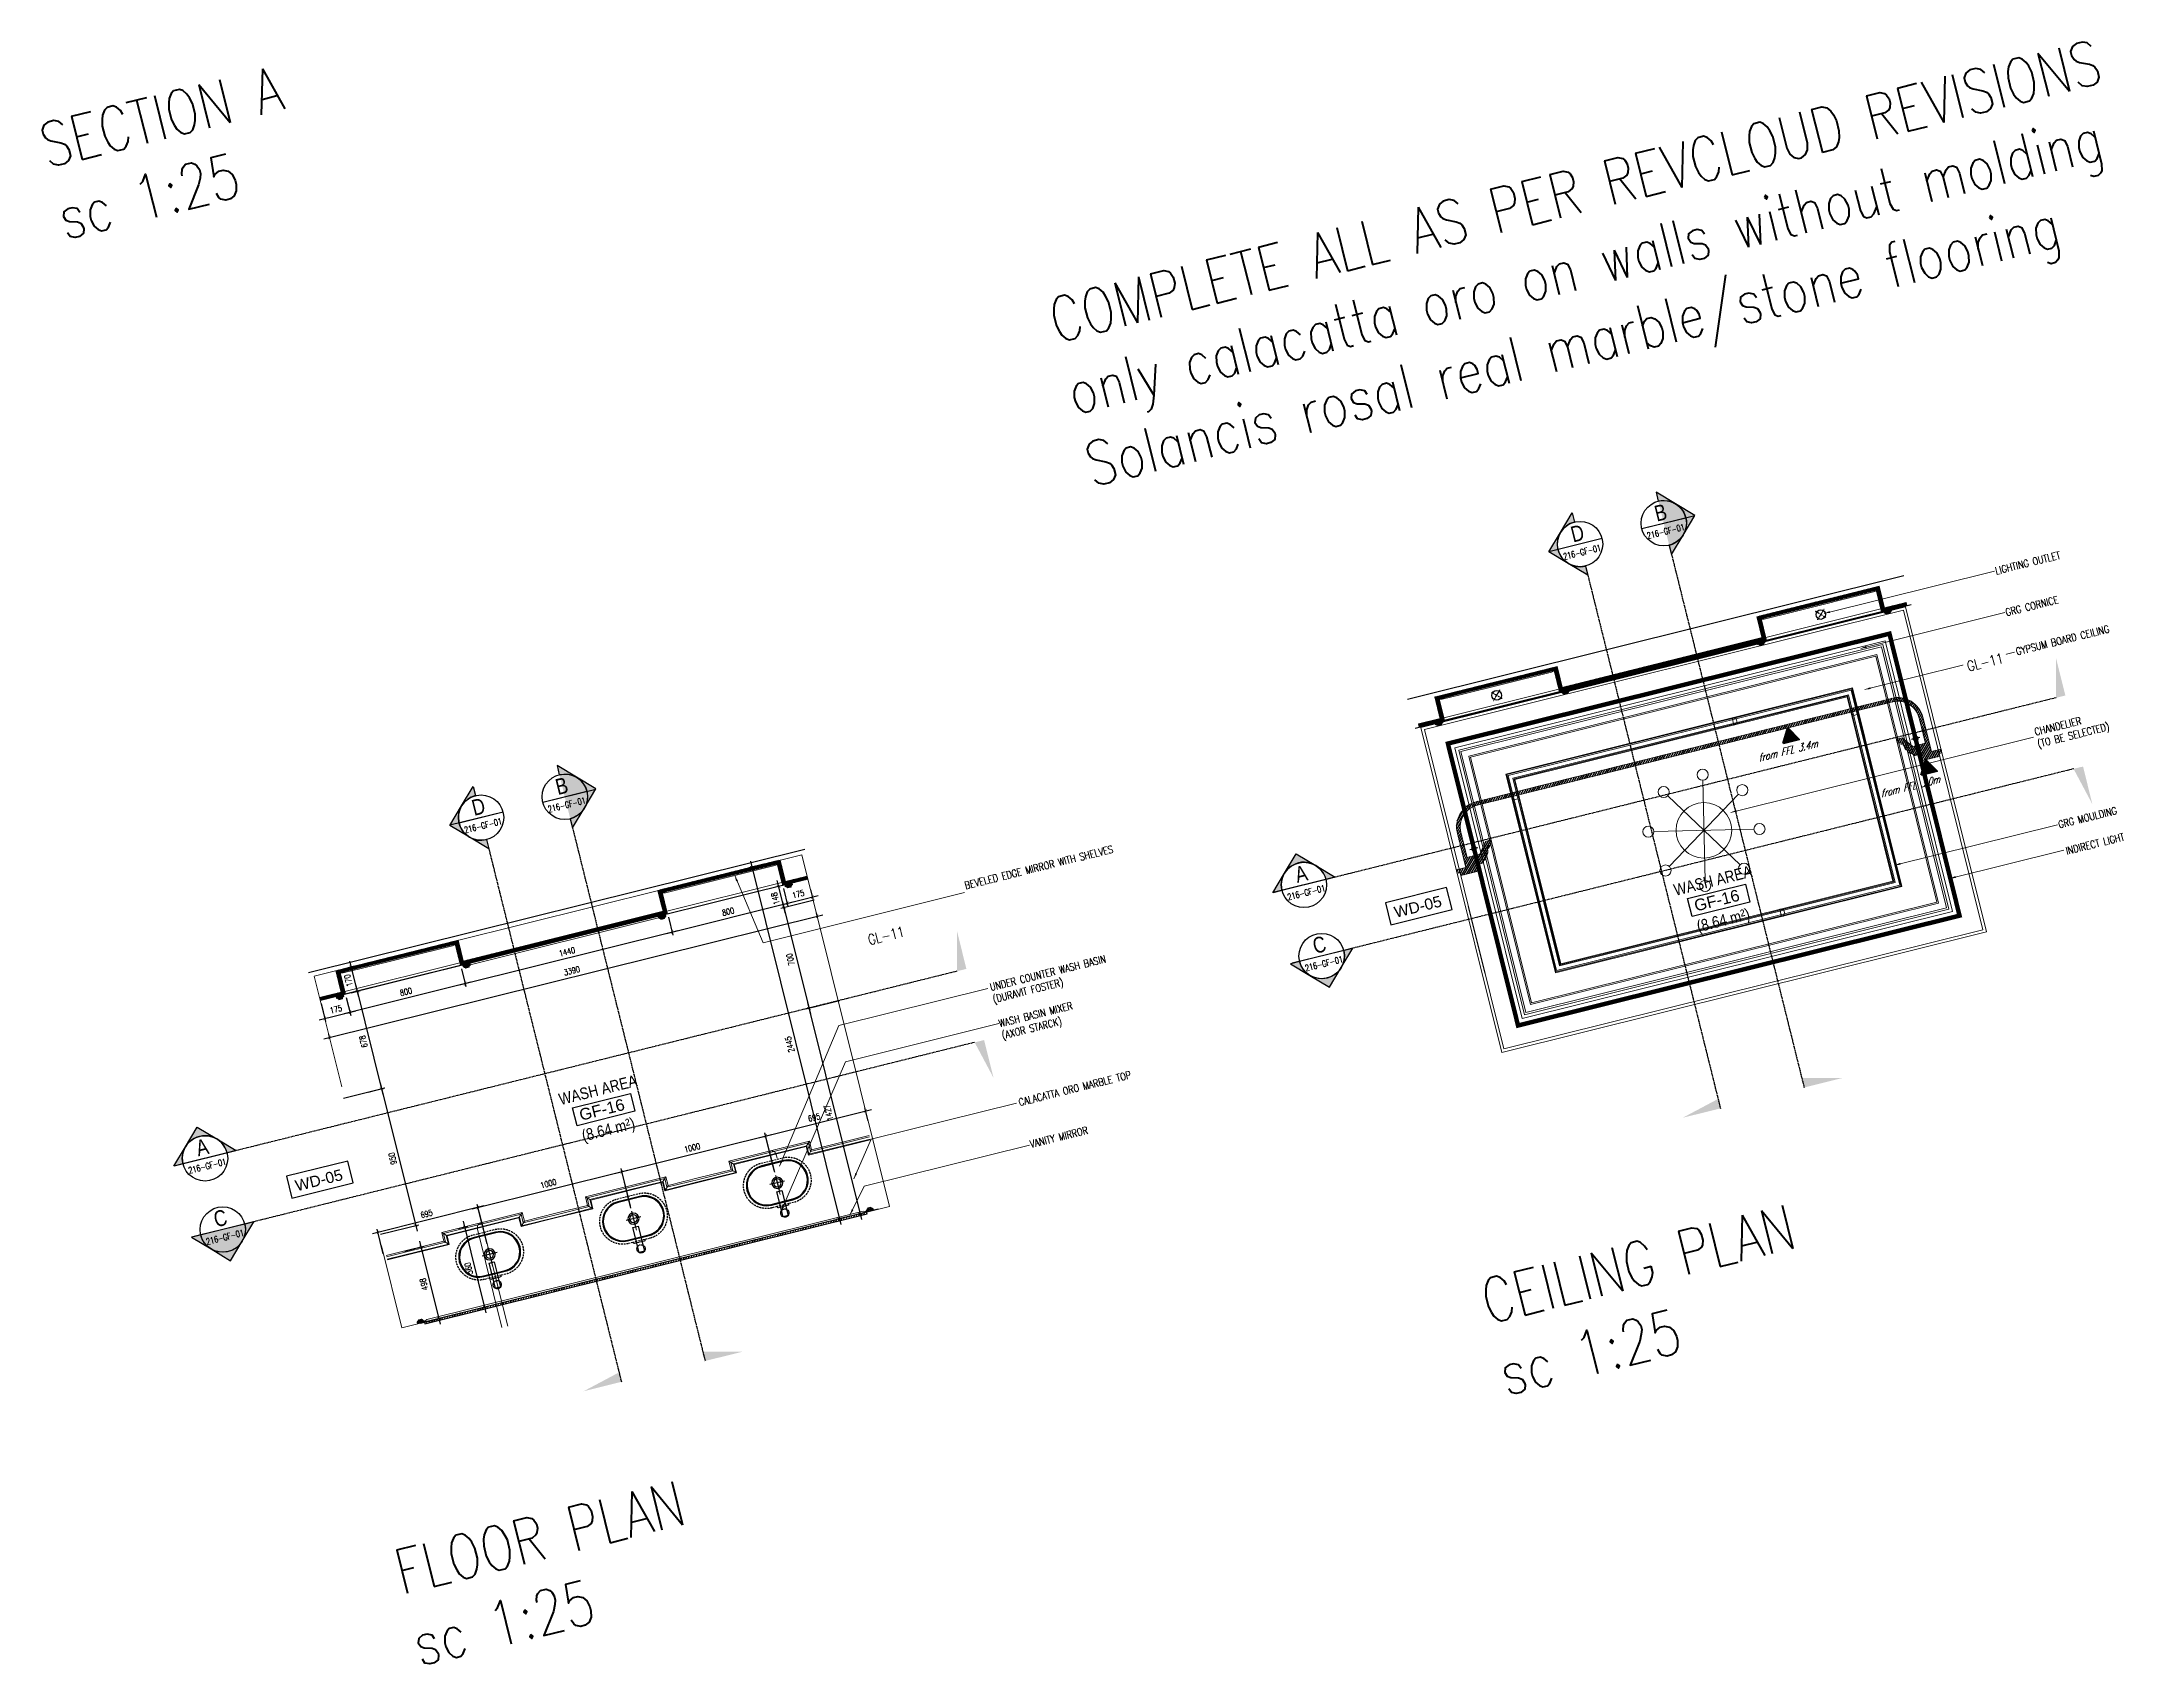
# Model space of a CAD drawing. Header units: inches. Extents: x 252212 to 296477, y 417293 to 492071.
# Drawn here: x 267604 to 281773, y 460292 to 471233 of the extents above; entities that cross this region are included whole.
import ezdxf
from ezdxf.enums import TextEntityAlignment as Align

# ---------------------------------------------------------------- set-up
doc = ezdxf.new("R2010")
doc.units = ezdxf.units.IN
doc.header["$MEASUREMENT"] = 0
doc.set_wipeout_variables(frame=1)
for name, pattern in [('ACAD_ISO04W100', [30, 24, -3, 0, -3]), ('ACAD_ISO10W100', [18, 12, -3, 0, -3]), ('CENTER', [2, 1.25, -0.25, 0.25, -0.25]), ('DASHED2', [0.375, 0.25, -0.125]), ('DRAWING LIST$0$PHANTOM-Z', [69.2, 60, -1.4, 2.5, -1.4, 2.5, -1.4]), ('HIDDEN', [0.375, 0.25, -0.125])]:
    doc.linetypes.add(name, pattern=pattern)
for name, color, linetype in [('0 toilet wall finishing', 8, 'Continuous'), ('8', 8, 'Continuous'), ('A-AXIS', 1, 'Continuous'), ('A-TXT3', 2, 'Continuous'), ('E-LITE-FIXT-NORM', 1, 'Continuous'), ('gypsum', 31, 'Continuous'), ('Layer3', 7, 'Continuous'), ('Layer7', 8, 'Continuous'), ('LIGHT', 130, 'Continuous'), ('MARBLE 2', 6, 'Continuous'), ('MARBLE HATCH', 251, 'Continuous'), ('SANITARY WARES', 212, 'Continuous'), ('WOOD', 23, 'Continuous')]:
    doc.layers.add(name, color=color, linetype=linetype)
for name, color, linetype, lineweight in [('1', 1, 'Continuous', 50), ('11029-XEL-LPH$0$E-LITE-CLNG', 130, 'Continuous', 20), ('A-Dim-ID', 9, 'Continuous', 20), ('A-DOOR', 134, 'Continuous', 18), ('CUTTING LN', 162, 'ACAD_ISO10W100', 25), ('Glass', 4, 'Continuous', 0), ('GRC', 41, 'Continuous', 0), ('ID-NOTES', 3, 'Continuous', 0), ('Marble', 6, 'Continuous', 0), ('WOOD-HID', 8, 'HIDDEN', 18)]:
    doc.layers.add(name, color=color, linetype=linetype, lineweight=lineweight)
doc.styles.add('ARIAL', font='arial.ttf')
doc.styles.add('ARIAL-REG', font='arial.ttf', dxfattribs={"height": 50})
doc.styles.add('ID-ARIAL', font='arial.ttf')
doc.styles.add('ID-ROMA', font='ROMANS.shx', dxfattribs={"width": 0.8})
doc.styles.add('ID-ROMANS', font='romans.shx', dxfattribs={"width": 0.8})
doc.styles.add('ST9', font='romans.shx', dxfattribs={"width": 0.8})
doc.styles.add('style1', font='romans.shx', dxfattribs={"width": 0.8, "oblique": 25})
doc.styles.add('TAG', font='romans.shx')
doc.styles.add('TXT2', font='romans.shx', dxfattribs={"width": 0.9})
doc.styles.add('ZZ-Dim All', font='romans.shx', dxfattribs={"width": 0.8})
doc.dimstyles.new('DIM 0200', dxfattribs={"dimscale": 200, "dimtxt": 1, "dimasz": 0.8, "dimexe": 0.5, "dimexo": 1, "dimgap": 0.4, "dimtad": 1, "dimdec": 0, "dimrnd": 10, "dimdsep": 46, "dimtxsty": 'ZZ-Dim All', "dimblk1": 'ARCHTICK', "dimblk2": 'ARCHTICK', "dimsah": 1, "dimcen": 1, "dimdle": 0.5, "dimclrd": 256, "dimclre": 256, "dimclrt": 256, "dimadec": 0, "dimazin": 2, "dimtfac": 1, "dimtdec": 0, "dimtix": 1, "dimtmove": 2, "dimatfit": 2, "dimfxl": 1, "dimfxlon": 1, "dimtolj": 1, "dimtzin": 0, "dimlwd": -1, "dimlwe": -1, "dimarcsym": 0})
doc.dimstyles.new('DIM-20', dxfattribs={"dimscale": 1000, "dimtxt": 0.044, "dimasz": 0.035, "dimexe": 0.022, "dimexo": 0.022, "dimgap": 0.022, "dimtad": 1, "dimdec": 0, "dimzin": 0, "dimdsep": 46, "dimtxsty": 'ST9', "dimblk1": 'ARCHTICK', "dimblk2": 'ARCHTICK', "dimsah": 1, "dimcen": 0.088, "dimdle": 0.04, "dimclrd": 256, "dimclre": 256, "dimclrt": 3, "dimadec": 0, "dimazin": 0, "dimtfac": 1, "dimtdec": 0, "dimtix": 1, "dimtofl": 0, "dimtmove": 1, "dimatfit": 3, "dimldrblk": 'CLOSED', "dimfxl": 1, "dimtolj": 1, "dimtzin": 0, "dimarcsym": 0})

msp = doc.modelspace()

# ---------------------------------------------------------------- texts
at = {"color": 254, "transparency": 16777216, "style": 'ID-ARIAL', "width": 0.8}
for s, p in [('B', (271084.8, 466152.6, 0)), ('D', (270519.7, 466012, 0)), ('A', (268658.8, 463715.7, 0)), ('C', (268778.2, 463235.9, 0))]:
    msp.add_text(s, height=107.4, rotation=13.97142, dxfattribs=at).set_placement(p)
at = {"color": 0, "ltscale": 2, "transparency": 16777216, "style": 'ID-ROMA', "width": 0.7}
for p in [(271024.3, 466035.4, 0), (270459.2, 465894.8, 0), (268598.4, 463598.5, 0), (268717.8, 463118.7, 0)]:
    msp.add_text('216-GF-01', height=42.95, rotation=13.97142, dxfattribs=at).set_placement(p)
at = {"layer": 'A-TXT3', "style": 'ARIAL-REG'}
for p in [(278904.7, 465442.8, 0), (271381.9, 464031.2, 0)]:
    msp.add_text('GF-16', height=78.4, rotation=13.97142, dxfattribs=at).set_placement(p, align=Align.MIDDLE_CENTER)
at = {"layer": 'A-TXT3', "char_height": 78.4, "width": 1464.936, "attachment_point": 5, "rotation": 13.97142, "style": 'ARIAL-REG'}
for s, insert in [('{\\fArial Narrow|b0|i0|c0|p34;WASH AREA}', (278877.7, 465575.3, 0)), ('{\\fArial Narrow|b0|i0|c0|p34;\\P(8.64 m²)}', (278935.1, 465361.4, 0)), ('{\\fArial Narrow|b0|i0|c0|p34;WASH AREA}', (271354.8, 464163.7, 0)), ('{\\fArial Narrow|b0|i0|c0|p34;\\P(8.64 m²)}', (271412.3, 463949.8, 0))]:
    msp.add_mtext(s, dxfattribs=dict(at, insert=insert))
at = {"layer": 'ID-NOTES', "style": 'style1', "oblique": 25, "width": 0.8}
for s, p in [('from FFL 3.4m', (279190.1, 466378.3, 0)), ('from FFL 3.0m', (280014.9, 466137.3, 0))]:
    msp.add_text(s, height=50, rotation=13.97142, dxfattribs=at).set_placement(p)
at = {"layer": 'ID-NOTES', "attachment_point": 1, "rotation": 13.97142, "style": 'ID-ROMANS'}
for s, insert, char_height, width in [('{\\C1;COMPLETE ALL AS PER REVCLOUD REVISIONS\\Ponly calacatta oro on walls without molding\\PSolancis rosal real marble/stone flooring}', (274374, 469491.9, 0), 300, 13292.653), ('SECTION A\\Psc 1:25', (267563.8, 470672.6, 0), 300, 6757.121), ('LIGHTING OUTLET', (280777.8, 467688.3, 0), 50, 1075.058), ('GRG CORNICE', (280847.5, 467408.4, 0), 50, 1075.058), ('\\pxql;GYPSUM BOARD CEILING', (280917.8, 467144.2, 0), 50, 1075.058), ('CHANDELIER\\P(TO BE SELECTED)', (281043.3, 466602.6, 0), 50, 1075.058), ('GRG MOULDING', (281203.5, 465977.3, 0), 50, 1075.058), ('\\pxql;INDIRECT LIGHT', (281254.1, 465799.4, 0), 50, 1075.058), ('BEVELED EDGE MIRROR WITH SHELVES', (273824.9, 465565.9, 0), 50, 1075.058), ('UNDER COUNTER WASH BASIN (DURAVIT FOSTER)', (273994.9, 464880.1, 0), 50, 1075.058), ('WASH BASIN MIXER\\P(AXOR STARCK)', (274055.1, 464635.3, 0), 50, 1075.058), ('CALACATTA ORO MARBLE TOP', (274188.5, 464103.7, 0), 50, 1075.058), ('VANITY MIRROR', (274265.8, 463821.5, 0), 50, 1075.058), ('CEILING PLAN\\Psc 1:25', (277288.7, 462874.6, 0), 300, 6757.121), ('FLOOR PLAN\\Psc 1:25', (269957.7, 461050.7, 0), 300, 6757.121)]:
    msp.add_mtext(s, dxfattribs=dict(at, insert=insert, char_height=char_height, width=width))
at = {"layer": 'Layer3', "style": 'ARIAL'}
for p in [(276738.5, 465324.5, 0), (269323.3, 463479.6, 0)]:
    msp.add_text('WD-05', height=75, rotation=13.98139, dxfattribs=at).set_placement(p)

# ---------------------------------------------------------------- blocks, each defined once
blk = doc.blocks.new('foster_Vanity basin 033643..00')
at = {"layer": 'SANITARY WARES', "color": 4}
for p, q in [((-51, 0), (51, 0)), ((0, 51), (0, -51))]:
    blk.add_line(p, q, dxfattribs=at)
at = {"layer": 'SANITARY WARES', "color": 250, "linetype": 'DASHED2', "ltscale": 50}
blk.add_line((-42, -155), (42, -155), dxfattribs=at)
blk.add_lwpolyline([(75, 155), (-75, 155, 1), (-75, -155), (-42, -155, -0.36397), (-39, -157), (-38, -163, 0.36397), (-35, -165), (35, -165, 0.36397), (38, -163), (39, -157, -0.36397), (42, -155), (75, -155, 1)], format="xyb", close=True, dxfattribs=at)
at = {"layer": 'SANITARY WARES'}
for points in [[(-75, 136), (75, 136, -1), (75, -136), (-75, -136, -1)], [(-75, 131), (75, 131, -1), (75, -131), (-75, -131, -1)]]:
    blk.add_lwpolyline(points, format="xyb", close=True, dxfattribs=at)
for radius in [37.5, 26]:
    blk.add_circle((0, 0), radius, dxfattribs=at)
blk = doc.blocks.new('AXOR CITERIOR 39031000_TOP')
at = {"layer": 'SANITARY WARES'}
blk.add_lwpolyline([(-18, 21), (-18, -153), (18, -153), (18, 21), (-18, 21)], close=True, dxfattribs=at)
for start, end in [(311.3544, 228.6456), (48.6456, 131.3544)]:
    blk.add_arc((0, 0), 28, start, end, dxfattribs=at)
at = {"layer": 'SANITARY WARES', "linetype": 'HIDDEN', "ltscale": 20}
blk.add_arc((0, 0), 28, 228.6456, 311.3544, dxfattribs=at)
blk = doc.blocks.new('DRAWING LIST$0$tail')
at = {"color": 3}
blk.add_solid([(0, 0), (0, 0.125), (0.5, 0)], dxfattribs=at)
blk = doc.blocks.new('XCROSS')
h = blk.add_hatch(color=256)
edge = h.paths.add_edge_path()
edge.add_arc((9962, 1047), 153, 90, 270)
edge.add_line((9962, 893), (9962, 830))
edge.add_line((9962, 830), (9853, 938))
edge.add_line((9853, 938), (9745, 1047))
edge.add_line((9745, 1047), (9853, 1155))
edge.add_line((9853, 1155), (9962, 1263))
edge.add_line((9962, 1263), (9962, 1200))
h = blk.add_hatch(color=256)
edge = h.paths.add_edge_path()
edge.add_arc((10544, 1047), 153, -90, 90, ccw=False)
edge.add_line((10544, 893), (10544, 830))
edge.add_line((10544, 830), (10652, 938))
edge.add_line((10652, 938), (10761, 1047))
edge.add_line((10761, 1047), (10652, 1155))
edge.add_line((10652, 1155), (10544, 1263))
edge.add_line((10544, 1263), (10544, 1200))
h = blk.add_hatch(color=256)
edge = h.paths.add_edge_path()
edge.add_arc((7599, -735), 153, 0, 180)
edge.add_line((7446, -735), (7383, -735))
edge.add_line((7383, -735), (7491, -626))
edge.add_line((7491, -626), (7599, -518))
edge.add_line((7599, -518), (7708, -626))
edge.add_line((7708, -626), (7816, -735))
edge.add_line((7816, -735), (7753, -735))
h = blk.add_hatch(color=256)
edge = h.paths.add_edge_path()
edge.add_arc((7599, -1229), 153, 180, 360, ccw=False)
edge.add_line((7446, -1229), (7383, -1229))
edge.add_line((7383, -1229), (7491, -1337))
edge.add_line((7491, -1337), (7599, -1446))
edge.add_line((7599, -1446), (7708, -1337))
edge.add_line((7708, -1337), (7816, -1229))
edge.add_line((7816, -1229), (7753, -1229))
at = {"color": 181}
for p, q in [((10115, 1047, 0), (9809, 1047, 0)), ((10391, 1047, 0), (10697, 1047, 0)), ((7753, -735, 0), (7446, -735, 0)), ((7753, -1229, 0), (7446, -1229, 0))]:
    blk.add_line(p, q, dxfattribs=at)
at = {"color": 181, "elevation": 0}
for points in [[(9962, 1200, 1), (9962, 893), (9962, 830), (9853, 938), (9745, 1047), (9853, 1155), (9962, 1263)], [(10544, 1200, -1), (10544, 893), (10544, 830), (10652, 938), (10761, 1047), (10652, 1155), (10544, 1263)], [(7753, -735, 1), (7446, -735), (7383, -735), (7491, -626), (7599, -518), (7708, -626), (7816, -735)], [(7753, -1229, -1), (7446, -1229), (7383, -1229), (7491, -1337), (7599, -1446), (7708, -1337), (7816, -1229)]]:
    blk.add_lwpolyline(points, format="xyb", close=True, dxfattribs=at)
at = {"color": 181}
for centre in [(9962, 1047, 0), (10544, 1047, 0), (7599, -735, 0), (7599, -1229, 0)]:
    blk.add_circle(centre, 153, dxfattribs=at)
at = {"layer": 'A-AXIS', "elevation": 0}
for points in [[(10115, 1047), (9746, 1047)], [(10391, 1047), (10760, 1047)], [(7804, -735), (7395, -735)], [(7804, -1229), (7395, -1229)]]:
    blk.add_lwpolyline(points, dxfattribs=at)
at = {"layer": 'CUTTING LN', "linetype": 'ACAD_ISO04W100', "ltscale": 0.5}
for p, q in [((9962, 830, 0), (9962, -2876, 0)), ((10544, 830, 0), (10544, -2876, 0)), ((12828, -735, 0), (7804, -735, 0)), ((12828, -1229, 0), (7804, -1229, 0))]:
    blk.add_line(p, q, dxfattribs=at)
at = {"linetype": 'DRAWING LIST$0$PHANTOM-Z', "rotation": 90}
for p, xscale, yscale, zscale in [((12893, -735, 0), 525.3120000000036, 525.3120000000036, 525.3120000000036), ((12893, -1229, 0), -525.3120000000038, 525.3120000000026, 525.3119999999998)]:
    blk.add_blockref('DRAWING LIST$0$tail', p, dxfattribs=dict(at, xscale=xscale, yscale=yscale, zscale=zscale))
at = {"xscale": -525.3120000000011, "yscale": 525.3120000000011, "zscale": 525.3119999999999, "rotation": 359.9999999999816}
blk.add_blockref('DRAWING LIST$0$tail', (9962, -2876, 0), dxfattribs=at)
at = {"xscale": 525.3120000000026, "yscale": 525.3120000000026, "zscale": 525.3120000000026}
blk.add_blockref('DRAWING LIST$0$tail', (10544, -2876, 0), dxfattribs=at)
at = {"color": 254, "transparency": 16777216, "style": 'ID-ARIAL', "width": 0.8}
for s, p in [('D', (9919, 1068, 0)), ('B', (10501, 1068, 0)), ('A', (7559, -711, 0)), ('C', (7559, -1205, 0))]:
    blk.add_text(s, height=107, dxfattribs=at).set_placement(p)
at = {"color": 0, "ltscale": 2, "transparency": 16777216, "style": 'ID-ROMA', "width": 0.7}
for p in [(9832, 969, 0), (10414, 969, 0), (7472, -810, 0), (7472, -1304, 0)]:
    blk.add_text('216-GF-01', height=43, dxfattribs=at).set_placement(p)
blk = doc.blocks.new('L1')
at = {"layer": 'LIGHT', "elevation": 0}
for points in [[(-29, 47), (-85, 47)], [(-29, 47), (-85, 47)], [(-58, 77), (-58, 19)], [(-58, 77), (-58, 19)]]:
    blk.add_lwpolyline(points, dxfattribs=at)
at = {"layer": 'LIGHT'}
blk.add_circle((-58, 47, 0), 15.9, dxfattribs=at)
blk.add_circle((-58, 47, 0), 15.9, dxfattribs=at)
blk = doc.blocks.new('SECTION A AND B CEILING')
at = {"layer": '8'}
h = blk.add_hatch(dxfattribs=at)
h.set_pattern_fill('ANSI31', color=256, scale=100, style=0)
edge = h.paths.add_edge_path()
edge.add_line((113691, 11127), (116053, 11127))
edge.add_arc((116053, 10977), 150, 0, 90, ccw=False)
edge.add_line((116203, 10977), (116203, 10802))
edge.add_line((116203, 10802), (116115, 10802))
edge.add_line((116115, 10802), (116058, 10877))
edge.add_line((116058, 10877), (116019, 10877))
edge.add_line((116019, 10877), (116019, 10854))
edge.add_line((116019, 10854), (116028, 10854))
edge.add_line((116028, 10854), (116028, 10847))
edge.add_arc((116029, 10819), 28, 29.519, 91.8217, ccw=False)
edge.add_arc((116021, 10817), 35.9, 6.5273, 25.3967, ccw=False)
edge.add_arc((115725, 10783), 333, 4.7514, 6.5687, ccw=False)
edge.add_arc((116111, 10817), 53.5, 186.1636, 202.8448)
edge.add_arc((116078, 10804), 18.1, -154.2285, -83.169)
edge.add_line((116080, 10786), (116080, 10783))
edge.add_arc((116080, 10775), 7.8, 90, 308.4673)
edge.add_line((116085, 10769), (116085, 10760))
edge.add_arc((116085, 10739), 21, 0, 90, ccw=False)
edge.add_line((116106, 10739), (116155, 10739))
edge.add_line((116155, 10739), (116155, 10694))
edge.add_line((116155, 10694), (116275, 10694))
edge.add_line((116275, 10694), (116275, 10714))
edge.add_line((116275, 10714), (116295, 10714))
edge.add_line((116295, 10714), (116295, 10739))
edge.add_line((116295, 10739), (116228, 10739))
edge.add_line((116228, 10739), (116228, 10977))
edge.add_arc((116053, 10977), 175, 0, 90)
edge.add_line((116053, 11152), (113691, 11152))
edge.add_line((113691, 11152), (113166, 11152))
edge.add_arc((113166, 10977), 175, 90, 180)
edge.add_line((112991, 10977), (112991, 10739))
edge.add_line((112991, 10739), (112925, 10739))
edge.add_line((112925, 10739), (112925, 10714))
edge.add_line((112925, 10714), (112945, 10714))
edge.add_line((112945, 10714), (112945, 10694))
edge.add_line((112945, 10694), (113065, 10694))
edge.add_line((113065, 10694), (113065, 10739))
edge.add_line((113065, 10739), (113114, 10739))
edge.add_arc((113135, 10739), 21, 90, 180, ccw=False)
edge.add_line((113135, 10760), (113135, 10769))
edge.add_arc((113140, 10775), 7.8, -128.4673, 90)
edge.add_line((113140, 10783), (113140, 10786))
edge.add_arc((113142, 10804), 18.1, -96.831, -25.7715)
edge.add_arc((113109, 10817), 53.5, -22.8448, -6.1636)
edge.add_arc((113495, 10783), 333, 173.4313, 175.2486, ccw=False)
edge.add_arc((113199, 10817), 35.9, 154.6033, 173.4727, ccw=False)
edge.add_arc((113191, 10819), 28, 88.1783, 150.481, ccw=False)
edge.add_line((113192, 10847), (113192, 10854))
edge.add_line((113192, 10854), (113201, 10854))
edge.add_line((113201, 10854), (113201, 10877))
edge.add_line((113201, 10877), (113162, 10877))
edge.add_line((113162, 10877), (113105, 10802))
edge.add_line((113105, 10802), (113016, 10802))
edge.add_line((113016, 10802), (113016, 10977))
edge.add_arc((113166, 10977), 150, 90, 180, ccw=False)
edge.add_line((113166, 11127), (113691, 11127))
at = {"layer": 'gypsum', "lineweight": 0, "ltscale": 5}
blk.add_lwpolyline([(113691, 11127), (116053, 11127, -0.414214), (116203, 10977), (116203, 10802), (116203, 10802), (116115, 10802), (116058, 10877), (116019, 10877), (116019, 10854), (116028, 10854), (116028, 10847, -0.278747), (116054, 10833, -0.08252), (116057, 10821, -0.007929), (116058, 10811, 0.072914), (116062, 10796, 0.320389), (116080, 10786), (116080, 10783, 1.408012), (116085, 10769), (116085, 10760, -0.414214), (116106, 10739), (116155, 10739), (116155, 10694), (116275, 10694), (116275, 10714), (116295, 10714), (116295, 10739), (116228, 10739), (116228, 10977, 0.414214), (116053, 11152), (113691, 11152), (113166, 11152, 0.414214), (112991, 10977), (112991, 10739), (112925, 10739), (112925, 10714), (112945, 10714), (112945, 10694), (113065, 10694), (113065, 10739), (113114, 10739, -0.414214), (113135, 10760), (113135, 10769, 1.408012), (113140, 10783), (113140, 10786, 0.320389), (113158, 10796, 0.072914), (113162, 10811, -0.007929), (113163, 10821, -0.08252), (113166, 10833, -0.278747), (113192, 10847), (113192, 10854), (113201, 10854), (113201, 10877), (113162, 10877), (113105, 10802), (113016, 10802), (113016, 10802), (113016, 10977, -0.414214), (113166, 11127)], format="xyb", close=True, dxfattribs=at)
at = {"xscale": -1, "rotation": 359.9999999999999}
blk.add_blockref('L1', (113016, 10802), dxfattribs=at)
at = {"rotation": 359.9999999999782}
blk.add_blockref('L1', (116203, 10802), dxfattribs=at)
blk = doc.blocks.new('_ARCHTICK')
at = {"color": 0, "linetype": 'ByBlock', "const_width": 0.15}
blk.add_lwpolyline([(-0.5, -0.5), (0.5, 0.5)], dxfattribs=at)
blk = doc.blocks.new('*D92')
at = {"layer": 'A-Dim-ID', "lineweight": -2, "transparency": 16777216}
for p, q in [((269505, 464509), (272873, 465346)), ((272836, 465328), (272829, 465358)), ((269546, 464509), (269539, 464540))]:
    blk.add_line(p, q, dxfattribs=at)
at = {"layer": 'Defpoints', "color": 0, "transparency": 16777216}
for p in [(272834, 465337), (272842, 465306, 0), (269552, 464488, 0)]:
    blk.add_point(p, dxfattribs=at)
at = {"layer": 'A-Dim-ID', "lineweight": -2, "transparency": 16777216, "xscale": 20, "yscale": 20, "zscale": 20}
for p, rotation in [((272834, 465337), 13.9714232829857), ((269544, 464518), 193.9714232829857)]:
    blk.add_blockref('_ARCHTICK', p, dxfattribs=dict(at, rotation=rotation))
at = {"layer": 'A-Dim-ID', "color": 3, "transparency": 16777216, "insert": (271179, 464968), "char_height": 40, "attachment_point": 5, "rotation": 13.9714, "style": 'ST9'}
blk.add_mtext('\\A1;3390', dxfattribs=at)
blk = doc.blocks.new('_CLOSED')
at = {"color": 0, "linetype": 'ByBlock'}
for p, q in [((-1, 0.17), (0, 0)), ((-1, 0.17), (-1, -0.17)), ((0, 0), (-1, -0.17)), ((0, 0), (-1, 0))]:
    blk.add_line(p, q, dxfattribs=at)
blk = doc.blocks.new('*D101')
at = {"layer": 'A-Dim-ID', "lineweight": -2, "transparency": 16777216}
for p, q in [((272475, 465687), (272373, 465662)), ((272385, 465706), (272994, 463256)), ((273046, 463310), (272963, 463289))]:
    blk.add_line(p, q, dxfattribs=at)
at = {"layer": 'Defpoints', "color": 0, "transparency": 16777216}
for p in [(272496, 465692, 0), (272985, 463294), (273068, 463315, 0)]:
    blk.add_point(p, dxfattribs=at)
at = {"layer": 'A-Dim-ID', "lineweight": -2, "transparency": 16777216, "xscale": 20, "yscale": 20, "zscale": 20}
for p, rotation in [((272394, 465667), 103.9714232829857), ((272985, 463294), 283.9714232829857)]:
    blk.add_blockref('_ARCHTICK', p, dxfattribs=dict(at, rotation=rotation))
at = {"layer": 'A-Dim-ID', "color": 3, "transparency": 16777216, "insert": (272649, 464471), "char_height": 40, "attachment_point": 5, "rotation": 103.9714, "style": 'ST9'}
blk.add_mtext('\\A1;2445', dxfattribs=at)
blk = doc.blocks.new('*D93')
at = {"layer": 'A-Dim-ID', "lineweight": -2, "transparency": 16777216}
for p, q in [((270414, 463230), (270478, 463246)), ((270601, 462660), (270447, 463279)), ((270549, 462688), (270613, 462704))]:
    blk.add_line(p, q, dxfattribs=at)
at = {"layer": 'Defpoints', "color": 0, "transparency": 16777216}
for p in [(270393, 463224, 0), (270457, 463240), (270527, 462683, 0)]:
    blk.add_point(p, dxfattribs=at)
at = {"layer": 'A-Dim-ID', "lineweight": -2, "transparency": 16777216, "xscale": 20, "yscale": 20, "zscale": 20}
for p, rotation in [((270457, 463240), 103.9714232829857), ((270592, 462699), 283.9714232829857)]:
    blk.add_blockref('_ARCHTICK', p, dxfattribs=dict(at, rotation=rotation))
at = {"layer": 'A-Dim-ID', "color": 3, "transparency": 16777216, "insert": (270483, 462959), "char_height": 40, "attachment_point": 5, "rotation": 103.9714, "style": 'ST9'}
blk.add_mtext('\\A1;560', dxfattribs=at)
blk = doc.blocks.new('*D94')
at = {"layer": 'A-Dim-ID', "lineweight": -2, "transparency": 16777216}
for p, q in [((269886, 464211), (270135, 463211)), ((269638, 464108), (269917, 464177)), ((269887, 463190), (270147, 463255))]:
    blk.add_line(p, q, dxfattribs=at)
at = {"layer": 'Defpoints', "color": 0, "transparency": 16777216}
for p in [(269617, 464102, 0), (270125, 463250), (269866, 463185, 0)]:
    blk.add_point(p, dxfattribs=at)
at = {"layer": 'A-Dim-ID', "lineweight": -2, "transparency": 16777216, "xscale": 20, "yscale": 20, "zscale": 20}
for p, rotation in [((269896, 464172), 103.9714232829857), ((270125, 463250), 283.9714232829857)]:
    blk.add_blockref('_ARCHTICK', p, dxfattribs=dict(at, rotation=rotation))
at = {"layer": 'A-Dim-ID', "color": 3, "transparency": 16777216, "insert": (269970, 463701), "char_height": 40, "attachment_point": 5, "rotation": 103.9714, "style": 'ST9'}
blk.add_mtext('\\A1;950', dxfattribs=at)
blk = doc.blocks.new('*D95')
at = {"layer": 'A-Dim-ID', "lineweight": -2, "transparency": 16777216}
for p, q in [((272815, 465444), (272589, 465388)), ((272601, 465432), (272789, 464675)), ((272984, 464765), (272758, 464709))]:
    blk.add_line(p, q, dxfattribs=at)
at = {"layer": 'Defpoints', "color": 0, "transparency": 16777216}
for p in [(272837, 465450, 0), (273006, 464770, 0), (272779, 464714)]:
    blk.add_point(p, dxfattribs=at)
at = {"layer": 'A-Dim-ID', "lineweight": -2, "transparency": 16777216, "xscale": 20, "yscale": 20, "zscale": 20}
for p, rotation in [((272610, 465393), 103.9714232829857), ((272779, 464714), 283.9714232829857)]:
    blk.add_blockref('_ARCHTICK', p, dxfattribs=dict(at, rotation=rotation))
at = {"layer": 'A-Dim-ID', "color": 3, "transparency": 16777216, "insert": (272654, 465044), "char_height": 40, "attachment_point": 5, "rotation": 103.9714, "style": 'ST9'}
blk.add_mtext('\\A1;700', dxfattribs=at)
blk = doc.blocks.new('*D105')
at = {"layer": 'A-Dim-ID', "lineweight": -2, "transparency": 16777216}
for p, q in [((269657, 464788), (269687, 464667)), ((269474, 464637), (269721, 464698)), ((269488, 464746), (269518, 464625))]:
    blk.add_line(p, q, dxfattribs=at)
at = {"layer": 'Defpoints', "color": 0, "transparency": 16777216}
for p in [(269482, 464767, 0), (269652, 464809, 0), (269682, 464689)]:
    blk.add_point(p, dxfattribs=at)
at = {"layer": 'A-Dim-ID', "lineweight": -2, "transparency": 16777216, "xscale": 20, "yscale": 20, "zscale": 20}
for p, rotation in [((269512, 464646), 193.9714232829857), ((269682, 464689), 13.9714232829857)]:
    blk.add_blockref('_ARCHTICK', p, dxfattribs=dict(at, rotation=rotation))
at = {"layer": 'A-Dim-ID', "color": 3, "transparency": 16777216, "insert": (269587, 464708), "char_height": 40, "attachment_point": 5, "rotation": 13.9714, "style": 'ST9'}
blk.add_mtext('\\A1;175', dxfattribs=at)
blk = doc.blocks.new('*D106')
at = {"layer": 'A-Dim-ID', "lineweight": -2, "transparency": 16777216}
for p, q in [((271831, 465329), (271861, 465208)), ((270420, 464872), (271894, 465239)), ((270434, 464981), (270464, 464861))]:
    blk.add_line(p, q, dxfattribs=at)
at = {"layer": 'Defpoints', "color": 0, "transparency": 16777216}
for p in [(271825, 465350, 0), (271855, 465229), (270428, 465003, 0)]:
    blk.add_point(p, dxfattribs=at)
at = {"layer": 'A-Dim-ID', "lineweight": -2, "transparency": 16777216, "xscale": 20, "yscale": 20, "zscale": 20}
for p, rotation in [((271855, 465229), 13.9714232829857), ((270458, 464882), 193.9714232829857)]:
    blk.add_blockref('_ARCHTICK', p, dxfattribs=dict(at, rotation=rotation))
at = {"layer": 'A-Dim-ID', "color": 3, "transparency": 16777216, "insert": (271147, 465096), "char_height": 40, "attachment_point": 5, "rotation": 13.9714, "style": 'ST9'}
blk.add_mtext('\\A1;1440', dxfattribs=at)
blk = doc.blocks.new('*D107')
at = {"layer": 'A-Dim-ID', "lineweight": -2, "transparency": 16777216}
for p, q in [((272607, 465522), (272637, 465401)), ((271817, 465220), (272671, 465432)), ((271831, 465329), (271861, 465208))]:
    blk.add_line(p, q, dxfattribs=at)
at = {"layer": 'Defpoints', "color": 0, "transparency": 16777216}
for p in [(272602, 465544, 0), (271825, 465351, 0), (272632, 465423)]:
    blk.add_point(p, dxfattribs=at)
at = {"layer": 'A-Dim-ID', "lineweight": -2, "transparency": 16777216, "xscale": 20, "yscale": 20, "zscale": 20}
for p, rotation in [((272632, 465423), 13.9714232829857), ((271855, 465229), 193.9714232829857)]:
    blk.add_blockref('_ARCHTICK', p, dxfattribs=dict(at, rotation=rotation))
at = {"layer": 'A-Dim-ID', "color": 3, "transparency": 16777216, "insert": (272234, 465367), "char_height": 40, "attachment_point": 5, "rotation": 13.9714, "style": 'ST9'}
blk.add_mtext('\\A1;800', dxfattribs=at)
blk = doc.blocks.new('*D108')
at = {"layer": 'A-Dim-ID', "lineweight": -2, "transparency": 16777216}
for p, q in [((272593, 465413), (272841, 465475)), ((272607, 465522), (272637, 465401)), ((272790, 465513), (272807, 465444))]:
    blk.add_line(p, q, dxfattribs=at)
at = {"layer": 'Defpoints', "color": 0, "transparency": 16777216}
for p in [(272602, 465544, 0), (272785, 465534, 0), (272802, 465465)]:
    blk.add_point(p, dxfattribs=at)
at = {"layer": 'A-Dim-ID', "lineweight": -2, "transparency": 16777216, "xscale": 20, "yscale": 20, "zscale": 20}
for p, rotation in [((272802, 465465), 13.9714232829857), ((272632, 465423), 193.9714232829857)]:
    blk.add_blockref('_ARCHTICK', p, dxfattribs=dict(at, rotation=rotation))
at = {"layer": 'A-Dim-ID', "color": 3, "transparency": 16777216, "insert": (272707, 465485), "char_height": 40, "attachment_point": 5, "rotation": 13.9714, "style": 'ST9'}
blk.add_mtext('\\A1;175', dxfattribs=at)
blk = doc.blocks.new('*D109')
at = {"layer": 'A-Dim-ID', "lineweight": -2, "transparency": 16777216}
for p, q in [((269643, 464679), (270497, 464892)), ((270460, 464874), (270464, 464861)), ((269684, 464681), (269687, 464667))]:
    blk.add_line(p, q, dxfattribs=at)
at = {"layer": 'Defpoints', "color": 0, "transparency": 16777216}
for p in [(270455, 464895), (270458, 464882), (269679, 464702)]:
    blk.add_point(p, dxfattribs=at)
at = {"layer": 'A-Dim-ID', "lineweight": -2, "transparency": 16777216, "xscale": 20, "yscale": 20, "zscale": 20}
for p, rotation in [((270458, 464882), 13.9714232829857), ((269682, 464689), 193.9714232829857)]:
    blk.add_blockref('_ARCHTICK', p, dxfattribs=dict(at, rotation=rotation))
at = {"layer": 'A-Dim-ID', "color": 3, "transparency": 16777216, "insert": (270060, 464826), "char_height": 40, "attachment_point": 5, "rotation": 13.9714, "style": 'ST9'}
blk.add_mtext('\\A1;800', dxfattribs=at)
blk = doc.blocks.new('*D110')
at = {"layer": 'A-Dim-ID', "lineweight": -2, "transparency": 16777216}
for p, q in [((271577, 463367), (271511, 463634)), ((270507, 463361), (271555, 463622)), ((270607, 463126), (270541, 463392))]:
    blk.add_line(p, q, dxfattribs=at)
at = {"layer": 'Defpoints', "color": 0, "transparency": 16777216}
for p in [(271516, 463612), (271583, 463346, 0), (270612, 463104, 0)]:
    blk.add_point(p, dxfattribs=at)
at = {"layer": 'A-Dim-ID', "lineweight": -2, "transparency": 16777216, "xscale": 20, "yscale": 20, "zscale": 20}
for p, rotation in [((271516, 463612), 13.9714232829857), ((270546, 463371), 193.9714232829857)]:
    blk.add_blockref('_ARCHTICK', p, dxfattribs=dict(at, rotation=rotation))
at = {"layer": 'A-Dim-ID', "color": 3, "transparency": 16777216, "insert": (271021, 463532), "char_height": 40, "attachment_point": 5, "rotation": 13.9714, "style": 'ST9'}
blk.add_mtext('\\A1;1000', dxfattribs=at)
blk = doc.blocks.new('*D111')
at = {"layer": 'A-Dim-ID', "lineweight": -2, "transparency": 16777216}
for p, q in [((270585, 463381), (269833, 463193)), ((270582, 463226), (270541, 463392)), ((269907, 463058), (269866, 463224))]:
    blk.add_line(p, q, dxfattribs=at)
at = {"layer": 'Defpoints', "color": 0, "transparency": 16777216}
for p in [(269871, 463203), (270587, 463205, 0), (269913, 463037, 0)]:
    blk.add_point(p, dxfattribs=at)
at = {"layer": 'A-Dim-ID', "lineweight": -2, "transparency": 16777216, "xscale": 20, "yscale": 20, "zscale": 20}
for p, rotation in [((270546, 463371), 13.9714232829857), ((269871, 463203), 193.9714232829857)]:
    blk.add_blockref('_ARCHTICK', p, dxfattribs=dict(at, rotation=rotation))
at = {"layer": 'A-Dim-ID', "color": 3, "transparency": 16777216, "insert": (270199, 463328), "char_height": 40, "attachment_point": 5, "rotation": 13.9714, "style": 'ST9'}
blk.add_mtext('\\A1;695', dxfattribs=at)
blk = doc.blocks.new('*D112')
at = {"layer": 'A-Dim-ID', "lineweight": -2, "transparency": 16777216}
for p, q in [((271477, 463603), (272526, 463863)), ((272545, 463620), (272481, 463875)), ((271574, 463379), (271511, 463634))]:
    blk.add_line(p, q, dxfattribs=at)
at = {"layer": 'Defpoints', "color": 0, "transparency": 16777216}
for p in [(272487, 463854), (272550, 463599), (271580, 463358)]:
    blk.add_point(p, dxfattribs=at)
at = {"layer": 'A-Dim-ID', "lineweight": -2, "transparency": 16777216, "xscale": 20, "yscale": 20, "zscale": 20}
for p, rotation in [((272487, 463854), 13.9714232829857), ((271516, 463612), 193.9714232829857)]:
    blk.add_blockref('_ARCHTICK', p, dxfattribs=dict(at, rotation=rotation))
at = {"layer": 'A-Dim-ID', "color": 3, "transparency": 16777216, "insert": (271991, 463774), "char_height": 40, "attachment_point": 5, "rotation": 13.9714, "style": 'ST9'}
blk.add_mtext('\\A1;1000', dxfattribs=at)
blk = doc.blocks.new('*D113')
at = {"layer": 'A-Dim-ID', "lineweight": -2, "transparency": 16777216}
for p, q in [((272448, 463844), (273200, 464031)), ((273178, 463955), (273156, 464043)), ((272548, 463609), (272481, 463875))]:
    blk.add_line(p, q, dxfattribs=at)
at = {"layer": 'Defpoints', "color": 0, "transparency": 16777216}
for p in [(273161, 464022), (273183, 463933, 0), (272553, 463587)]:
    blk.add_point(p, dxfattribs=at)
at = {"layer": 'A-Dim-ID', "lineweight": -2, "transparency": 16777216, "xscale": 20, "yscale": 20, "zscale": 20}
for p, rotation in [((273161, 464022), 13.9714232829857), ((272487, 463854), 193.9714232829857)]:
    blk.add_blockref('_ARCHTICK', p, dxfattribs=dict(at, rotation=rotation))
at = {"layer": 'A-Dim-ID', "color": 3, "transparency": 16777216, "insert": (272814, 463978), "char_height": 40, "attachment_point": 5, "rotation": 13.9714, "style": 'ST9'}
blk.add_mtext('\\A1;695', dxfattribs=at)
blk = doc.blocks.new('van mirr')
at = {"layer": 'MARBLE HATCH', "lineweight": 0}
h = blk.add_hatch(dxfattribs=at)
h.set_pattern_fill('ANSI32', color=256, scale=20, angle=-90)
h.set_pattern_definition([(315, (23515.0685, -16105.061), (5.3033009, 5.3033009), []), (315, (23515.0685, -16108.596), (5.3033009, 5.3033009), [])])
edge = h.paths.add_edge_path()
edge.add_arc((-1490, 0), 9, 135, 180)
edge.add_line((-1499, 0), (-1502, 0))
edge.add_line((-1502, 0), (-1502, -12))
edge.add_line((-1502, -12), (-1454, -12))
edge.add_line((-1454, -12), (-1454, -3))
edge.add_arc((-1455, -3), 0.556, 359.3612, 447.3459)
edge.add_arc((-1453, 5), 8.38, 189.5687, 254.6955, ccw=False)
edge.add_arc((-1468, 3), 6.65, 368.4392, 452.8894)
edge.add_line((-1468, 10), (-1468, 12))
edge.add_arc((-1468, 12), 0.562, 360, 450)
edge.add_line((-1468, 13), (-1490, 13))
edge.add_arc((-1490, 12), 0.562, 90, 180)
edge.add_line((-1490, 12), (-1490, 8))
edge.add_arc((-1487, -8), 17.1, 100.8986, 124.1014)
h = blk.add_hatch(dxfattribs=at)
h.set_pattern_fill('ANSI32', color=256, scale=20, angle=-90)
h.set_pattern_definition([(315, (23514.267, -16105.061), (5.3033009, 5.3033009), []), (315, (23514.267, -16108.596), (5.3033009, 5.3033009), [])])
edge = h.paths.add_edge_path()
edge.add_arc((1656, 0), 9, 0, 45, ccw=False)
edge.add_line((1665, 0), (1668, 0))
edge.add_line((1668, 0), (1668, -12))
edge.add_line((1668, -12), (1620, -12))
edge.add_line((1620, -12), (1620, -3))
edge.add_arc((1620, -3), 0.556, -267.3459, -179.3612, ccw=False)
edge.add_arc((1618, 5), 8.38, -74.6955, -9.5687)
edge.add_arc((1633, 3), 6.65, -272.8894, -188.4392, ccw=False)
edge.add_line((1633, 10), (1633, 12))
edge.add_arc((1634, 12), 0.562, -270, -180, ccw=False)
edge.add_line((1634, 13), (1655, 13))
edge.add_arc((1655, 12), 0.562, 0, 90, ccw=False)
edge.add_line((1656, 12), (1656, 9))
edge.add_arc((1652, -8), 17.1, 55.8986, 79.1014, ccw=False)
at = {"layer": 'WOOD-HID', "linetype": 'ByBlock'}
h = blk.add_hatch(dxfattribs=at)
h.set_pattern_fill('ANSI31', color=256, scale=100, angle=-180)
h.set_pattern_definition([(225, (20748.512, -42836.51), (8.8388348, -8.8388348), [])])
h.paths.add_polyline_path([(-1454, -24), (1620, -24), (1620, -12), (-1454, -12)])
at = {"layer": 'Glass'}
blk.add_lwpolyline([(1600, 0), (1620, -8), (1620, -12), (-1454, -12), (-1454, -8), (-1434, 0)], close=True, dxfattribs=at)
at = {"layer": 'Marble', "elevation": 0}
for points in [[(-1499, 0), (-1502, 0), (-1502, -12), (-1454, -12), (-1454, -3, 0.403949), (-1455, -3, -0.292074), (-1461, 4, 0.386119), (-1468, 10), (-1468, 12, 0.414214), (-1468, 13), (-1490, 13, 0.414214), (-1490, 12), (-1490, 8, 0.414214), (-1499, 0, -0.414214)], [(1665, 0), (1668, 0), (1668, -12), (1620, -12), (1620, -3, -0.403949), (1620, -3, 0.292074), (1626, 4, -0.386119), (1633, 10), (1633, 12, -0.414214), (1634, 13), (1655, 13, -0.414214), (1656, 12), (1656, 8, -0.414214), (1665, 0, 0.414214)]]:
    blk.add_lwpolyline(points, format="xyb", dxfattribs=at)
at = {"layer": 'WOOD'}
blk.add_lwpolyline([(1620, -12), (-1454, -12), (-1454, -24), (1620, -24)], close=True, dxfattribs=at)
blk = doc.blocks.new('TAG-WIN')
at = {"color": 1}
blk.add_wipeout([(-3.34, 0), (3.34, 0), (4.5, 2.01), (3.34, 4), (-3.34, 4), (-4.5, 2)], dxfattribs=at)
at = {"color": 2, "style": 'TXT2', "width": 0.8}
blk.add_attdef('AW01', text='', height=2, dxfattribs=at).set_placement((0, 2), align=Align.MIDDLE)
blk = doc.blocks.new('*D117')
at = {"layer": 'A-Dim-ID', "lineweight": -2, "transparency": 16777216}
for p, q in [((270049, 463077), (270183, 463110)), ((270152, 463144), (270291, 462583)), ((270159, 462591), (270303, 462627))]:
    blk.add_line(p, q, dxfattribs=at)
at = {"layer": 'Defpoints', "color": 0, "transparency": 16777216}
for p in [(270028, 463072, 0), (270138, 462586, 0), (270282, 462622)]:
    blk.add_point(p, dxfattribs=at)
at = {"layer": 'A-Dim-ID', "lineweight": -2, "transparency": 16777216, "xscale": 20, "yscale": 20, "zscale": 20}
for p, rotation in [((270161, 463105), 103.9714232829857), ((270282, 462622), 283.9714232829857)]:
    blk.add_blockref('_ARCHTICK', p, dxfattribs=dict(at, rotation=rotation))
at = {"layer": 'A-Dim-ID', "color": 3, "transparency": 16777216, "insert": (270181, 462853), "char_height": 40, "attachment_point": 5, "rotation": 103.9714, "style": 'ST9'}
blk.add_mtext('\\A1;498', dxfattribs=at)
blk = doc.blocks.new('*D118')
at = {"layer": 'A-Dim-ID', "lineweight": -2, "transparency": 16777216}
for p, q in [((269698, 464821), (269754, 464835)), ((269906, 464133), (269723, 464868)), ((269805, 464149), (269917, 464177))]:
    blk.add_line(p, q, dxfattribs=at)
at = {"layer": 'Defpoints', "color": 0, "transparency": 16777216}
for p in [(269677, 464816, 0), (269732, 464829), (269783, 464144)]:
    blk.add_point(p, dxfattribs=at)
at = {"layer": 'A-Dim-ID', "lineweight": -2, "transparency": 16777216, "xscale": 20, "yscale": 20, "zscale": 20}
for p, rotation in [((269732, 464829), 103.9714232829857), ((269896, 464172), 283.9714232829857)]:
    blk.add_blockref('_ARCHTICK', p, dxfattribs=dict(at, rotation=rotation))
at = {"layer": 'A-Dim-ID', "color": 3, "transparency": 16777216, "insert": (269773, 464490), "char_height": 40, "attachment_point": 5, "rotation": 103.9714, "style": 'ST9'}
blk.add_mtext('\\A1;678', dxfattribs=at)
blk = doc.blocks.new('*D119')
at = {"layer": 'A-Dim-ID', "lineweight": -2, "transparency": 16777216}
for p, q in [((269650, 464984), (269713, 465000)), ((269742, 464791), (269682, 465033)), ((269691, 464819), (269754, 464835))]:
    blk.add_line(p, q, dxfattribs=at)
at = {"layer": 'Defpoints', "color": 0, "transparency": 16777216}
for p in [(269629, 464979, 0), (269691, 464994), (269670, 464814, 0)]:
    blk.add_point(p, dxfattribs=at)
at = {"layer": 'A-Dim-ID', "lineweight": -2, "transparency": 16777216, "xscale": 20, "yscale": 20, "zscale": 20}
for p, rotation in [((269691, 464994), 103.9714232829857), ((269732, 464829), 283.9714232829857)]:
    blk.add_blockref('_ARCHTICK', p, dxfattribs=dict(at, rotation=rotation))
at = {"layer": 'A-Dim-ID', "color": 3, "transparency": 16777216, "insert": (269671, 464902), "char_height": 40, "attachment_point": 5, "rotation": 103.9714, "style": 'ST9'}
blk.add_mtext('\\A1;170', dxfattribs=at)
blk = doc.blocks.new('*D120')
at = {"layer": 'A-Dim-ID', "lineweight": -2, "transparency": 16777216}
for p, q in [((272580, 465539), (272553, 465532)), ((272620, 465354), (272565, 465576)), ((272815, 465444), (272589, 465388))]:
    blk.add_line(p, q, dxfattribs=at)
at = {"layer": 'Defpoints', "color": 0, "transparency": 16777216}
for p in [(272574, 465537), (272602, 465544, 0), (272837, 465450, 0)]:
    blk.add_point(p, dxfattribs=at)
at = {"layer": 'A-Dim-ID', "lineweight": -2, "transparency": 16777216, "xscale": 20, "yscale": 20, "zscale": 20}
for p, rotation in [((272574, 465537), 103.9714232829857), ((272610, 465393), 283.9714232829857)]:
    blk.add_blockref('_ARCHTICK', p, dxfattribs=dict(at, rotation=rotation))
at = {"layer": 'A-Dim-ID', "color": 3, "transparency": 16777216, "insert": (272552, 465455), "char_height": 40, "attachment_point": 5, "rotation": 103.9714, "style": 'ST9'}
blk.add_mtext('\\A1;148', dxfattribs=at)
blk = doc.blocks.new('*D121')
at = {"layer": 'A-Dim-ID', "lineweight": -2, "transparency": 16777216}
for p, q in [((272850, 464732), (272758, 464709)), ((272770, 464753), (273133, 463290)), ((273245, 463359), (273102, 463324))]:
    blk.add_line(p, q, dxfattribs=at)
at = {"layer": 'Defpoints', "color": 0, "transparency": 16777216}
for p in [(272871, 464737), (273267, 463364, 0), (273124, 463329)]:
    blk.add_point(p, dxfattribs=at)
at = {"layer": 'A-Dim-ID', "lineweight": -2, "transparency": 16777216, "xscale": 20, "yscale": 20, "zscale": 20}
for p, rotation in [((272779, 464714), 103.9714232829857), ((273124, 463329), 283.9714232829857)]:
    blk.add_blockref('_ARCHTICK', p, dxfattribs=dict(at, rotation=rotation))
at = {"layer": 'A-Dim-ID', "color": 3, "transparency": 16777216, "insert": (272911, 464011), "char_height": 40, "attachment_point": 5, "rotation": 103.9714, "style": 'ST9'}
blk.add_mtext('\\A1;1427', dxfattribs=at)
blk = doc.blocks.new('ARR')
at = {"layer": 'Layer7'}
h = blk.add_hatch(color=256, dxfattribs=at)
h.dxf.hatch_style = 1
h.paths.add_polyline_path([(0, 0), (-56, -93), (56, -93)])
at = {"layer": '1'}
blk.add_lwpolyline([(-56, -93), (0, 0), (56, -93), (-56, -93)], dxfattribs=at)
blk = doc.blocks.new('*U51')
at = {"linetype": 'CENTER', "ltscale": 0.1}
for p, q in [((-93, 93), (93, -93)), ((-93, -93), (93, 93))]:
    blk.add_line(p, q, dxfattribs=at)
at = {"ltscale": 0.1}
blk.add_circle((0, 0), 100, dxfattribs=at)
at = {"style": 'TAG'}
blk.add_attdef('T1', text='', height=100, rotation=359.8765, dxfattribs=at).set_placement((-182, 120), align=Align.MIDDLE_CENTER)
blk = doc.blocks.new('11029-XEL-LPH$0$09084-XARGR$0$GROUND & FIRST$0$SHENDILAR-1')
for p, q in [((0, 0.27), (0, -0.27)), ((-0.191, -0.191), (0.191, 0.191)), ((0.191, -0.191), (-0.191, 0.191)), ((-0.27, 0), (0.27, 0))]:
    blk.add_line(p, q)
for centre, radius in [((-0.212, 0.212), 0.03), ((0, 0.3), 0.03), ((0.212, 0.212), 0.03), ((0, 0), 0.15), ((-0.3, 0), 0.03), ((0.3, 0), 0.03), ((-0.212, -0.212), 0.03), ((0.212, -0.212), 0.03), ((0, -0.3), 0.03)]:
    blk.add_circle(centre, radius)
blk = doc.blocks.new('wash vanity top')
at = {"layer": 'MARBLE 2', "color": 8, "lineweight": 0}
for p, q in [((28942, 44627, 0), (28912, 44657, 0)), ((28943, 44687, 0), (28913, 44717, 0)), ((29442, 44687, 0), (29472, 44717, 0)), ((29442, 44627, 0), (29472, 44657, 0)), ((29941, 44687, 0), (29911, 44717, 0)), ((29941, 44627, 0), (29911, 44657, 0)), ((30441, 44687, 0), (30471, 44717, 0)), ((30441, 44627, 0), (30471, 44657, 0)), ((30939, 44687, 0), (30909, 44717, 0)), ((30939, 44627, 0), (30909, 44657, 0)), ((31440, 44687, 0), (31469, 44717, 0)), ((31440, 44627, 0), (31469, 44657, 0))]:
    blk.add_line(p, q, dxfattribs=at)
at = {"layer": 'MARBLE 2', "lineweight": 0, "elevation": 0}
for points in [[(28512, 44657), (28912, 44657), (28912, 44717), (28912, 44717), (29472, 44717), (29472, 44657), (29691, 44657)], [(28512, 44647), (28922, 44647), (28922, 44707), (29462, 44707), (29462, 44647), (29691, 44647)], [(28512, 44631), (28937, 44631), (28937, 44691), (29446, 44691), (29446, 44631), (29691, 44631)], [(28512, 44627), (28942, 44627), (28942, 44687), (29442, 44687), (29442, 44627), (29691, 44627)], [(30690, 44657), (30471, 44657), (30471, 44717), (30471, 44717), (29911, 44717), (29911, 44657), (29691, 44657)], [(30690, 44647), (30461, 44647), (30461, 44707), (29921, 44707), (29921, 44647), (29691, 44647)], [(30690, 44631), (30445, 44631), (30445, 44691), (29936, 44691), (29936, 44631), (29691, 44631)], [(30690, 44627), (30441, 44627), (30441, 44687), (29941, 44687), (29941, 44627), (29691, 44627)], [(31869, 44657), (31469, 44657), (31469, 44717), (31469, 44717), (30909, 44717), (30909, 44657), (30690, 44657)], [(31869, 44647), (31460, 44647), (31460, 44707), (30919, 44707), (30919, 44647), (30690, 44647)], [(31869, 44631), (31444, 44631), (31444, 44691), (30935, 44691), (30935, 44631), (30690, 44631)], [(31869, 44627), (31440, 44627), (31440, 44687), (30939, 44687), (30939, 44627), (30690, 44627)]]:
    blk.add_lwpolyline(points, dxfattribs=at)
at = {"layer": 'MARBLE 2', "color": 8, "lineweight": 0, "elevation": 0}
for points in [[(29192, 43997), (29192, 44707), (29182, 44707), (29182, 44717), (29174, 44717, 0.344467), (29172, 44715), (29172, 44712, 0.399406), (29157, 44696), (29157, 44692), (29154, 44692, 0.344467), (29152, 44690), (29152, 43997)], [(31189, 44657), (31189, 44707), (31199, 44707), (31199, 44717), (31207, 44717, -0.344467), (31209, 44715), (31209, 44712, -0.399406), (31225, 44696), (31225, 44692), (31227, 44692, -0.344467), (31229, 44690), (31229, 44657)]]:
    blk.add_lwpolyline(points, format="xyb", dxfattribs=at)

# ---------------------------------------------------------------- dimensions: what is measured, and where the dimension line sits
at = {"layer": 'A-Dim-ID'}
for base, p1, p2, angle, override, picture, middle in [((272984.8, 463294.3, 0), (272496.3, 465692.3, 0), (273067.6, 463314.9, 0), 103.97142, {"dimtxt": 0.04, "dimasz": 0.02}, '*D101', (272648.9, 464470.5, 0)), ((272631.8, 465422.6, 0), (271825.3, 465350.7, 0), (272601.6, 465543.8, 0), 13.97142, {"dimtxt": 0.04, "dimasz": 0.02}, '*D107', (272233.5, 465366.8, 0)), ((272574.4, 465537.1, 0), (272836.6, 465449.6, 0), (272601.6, 465543.8, 0), 103.97142, {"dimtxt": 0.04, "dimasz": 0.02}, '*D120', (272551.6, 465455.1, 0)), ((272802, 465464.9, 0), (272601.6, 465543.8, 0), (272784.7, 465534.5, 0), 13.97142, {"dimtxt": 0.04, "dimasz": 0.02}, '*D108', (272706.8, 465484.5, 0)), ((272833.9, 465336.7, 0), (269551.8, 464487.8, 0), (272841.5, 465306.2, 0), 13.97142, {"dimtxt": 0.04, "dimasz": 0.02, "dimclrt": 3}, '*D92', (271178.9, 464968.3, 0)), ((271855.5, 465229.4, 0), (270428.4, 465002.6, 0), (271825.4, 465350.2, 0), 13.97142, {"dimtxt": 0.04, "dimasz": 0.02}, '*D106', (271146.8, 465096.4, 0)), ((272779.2, 464714, 0), (272836.6, 465449.6, 0), (273005.7, 464770.4, 0), 103.97142, {"dimtxt": 0.04, "dimasz": 0.02}, '*D95', (272654, 465043.5, 0)), ((269691.3, 464994.4, 0), (269670.1, 464814, 0), (269629.1, 464978.9, 0), 103.97142, {"dimtxt": 0.04, "dimasz": 0.02}, '*D119', (269671, 464901.8, 0)), ((269682.1, 464688.7, 0), (269482.3, 464767.2, 0), (269652.1, 464809.5, 0), 13.97142, {"dimtxt": 0.04, "dimasz": 0.02}, '*D105', (269587.1, 464708.3, 0)), ((270458.5, 464881.9, 0), (269678.8, 464702.3, 0), (270455.1, 464895.4, 0), 13.97142, {"dimtxt": 0.04, "dimasz": 0.02}, '*D109', (270060.2, 464826, 0)), ((269732.3, 464829.4, 0), (269783.4, 464143.9, 0), (269676.7, 464815.6, 0), 103.97142, {"dimtxt": 0.04, "dimasz": 0.02}, '*D118', (269773.3, 464490.5, 0)), ((273123.8, 463328.9, 0), (272871.1, 464736.9, 0), (273266.5, 463364.4, 0), 103.97142, {"dimtxt": 0.04, "dimasz": 0.02}, '*D121', (272910.8, 464011.3, 0)), ((270125.3, 463249.8, 0), (269616.8, 464102.4, 0), (269865.7, 463185.2, 0), 103.97142, {"dimtxt": 0.04, "dimasz": 0.02}, '*D94', (269969.9, 463700.7, 0)), ((273161.2, 464021.6, 0), (272553, 463587.2, 0), (273183.1, 463933.3, 0), 13.97142, {"dimtxt": 0.04, "dimasz": 0.02}, '*D113', (272813.8, 463978.4, 0)), ((272486.7, 463853.8, 0), (271579.7, 463357.6, 0), (272550.1, 463599.1, 0), 13.97142, {"dimtxt": 0.04, "dimasz": 0.02}, '*D112', (271991.4, 463773.8, 0)), ((271516.3, 463612.3, 0), (270612.2, 463104.3, 0), (271582.6, 463345.8, 0), 13.97142, {"dimtxt": 0.04, "dimasz": 0.02}, '*D110', (271020.9, 463532.4, 0)), ((269871.4, 463203.1, 0), (270587.2, 463204.8, 0), (269912.7, 463037, 0), 13.97142, {"dimtxt": 0.04, "dimasz": 0.02}, '*D111', (270198.5, 463327.7, 0)), ((270456.8, 463240.4, 0), (270527.4, 462682.9, 0), (270392.7, 463224.4, 0), 103.97142, {"dimtxt": 0.04, "dimasz": 0.02, "dimrnd": 5}, '*D93', (270483.4, 462959.5, 0)), ((270281.6, 462621.8, 0), (270028, 463071.9, 0), (270138.1, 462586.1, 0), 103.97142, {"dimtxt": 0.04, "dimasz": 0.02}, '*D117', (270180.7, 462853.3, 0))]:
    dim = msp.add_linear_dim(base=base, p1=p1, p2=p2, angle=angle, dimstyle='DIM-20', override=override, dxfattribs=at)
    dim.commit()
    dim.dimension.update_dxf_attribs({"geometry": picture, "text_midpoint": middle})

# ---------------------------------------------------------------- hatches: boundary and pattern name
h = msp.add_hatch(color=256)
edge = h.paths.add_edge_path()
edge.add_arc((271131.6, 466141.6), 153.2, -76.02858, 103.97142, ccw=False)
edge.add_line((271168.6, 465992.9), (271183.9, 465931.3))
edge.add_line((271183.9, 465931.3), (271262.9, 466062.6))
edge.add_line((271262.9, 466062.6), (271341.9, 466193.9))
edge.add_line((271341.9, 466193.9), (271210.6, 466272.9))
edge.add_line((271210.6, 466272.9), (271079.3, 466351.9))
edge.add_line((271079.3, 466351.9), (271094.6, 466290.3))
h = msp.add_hatch(color=256)
edge = h.paths.add_edge_path()
edge.add_arc((270566.5, 466001), 153.2, 103.97142, 283.97142)
edge.add_line((270603.5, 465852.3), (270618.8, 465790.7))
edge.add_line((270618.8, 465790.7), (270487.5, 465869.7))
edge.add_line((270487.5, 465869.7), (270356.2, 465948.7))
edge.add_line((270356.2, 465948.7), (270435.2, 466080))
edge.add_line((270435.2, 466080), (270514.1, 466211.3))
edge.add_line((270514.1, 466211.3), (270529.5, 466149.7))
h = msp.add_hatch(color=256)
edge = h.paths.add_edge_path()
edge.add_arc((268704.1, 463702.2), 153.2, 13.97142, 193.97142)
edge.add_line((268555.4, 463665.2), (268493.8, 463649.9))
edge.add_line((268493.8, 463649.9), (268572.8, 463781.1))
edge.add_line((268572.8, 463781.1), (268651.8, 463912.4))
edge.add_line((268651.8, 463912.4), (268783.1, 463833.5))
edge.add_line((268783.1, 463833.5), (268914.4, 463754.5))
edge.add_line((268914.4, 463754.5), (268852.8, 463739.2))
h = msp.add_hatch(color=256)
edge = h.paths.add_edge_path()
edge.add_arc((268823.5, 463222.4), 153.2, 193.97142, 373.97142, ccw=False)
edge.add_line((268674.8, 463185.4), (268613.2, 463170.1))
edge.add_line((268613.2, 463170.1), (268744.5, 463091.1))
edge.add_line((268744.5, 463091.1), (268875.8, 463012.1))
edge.add_line((268875.8, 463012.1), (268954.8, 463143.4))
edge.add_line((268954.8, 463143.4), (269033.8, 463274.7))
edge.add_line((269033.8, 463274.7), (268972.2, 463259.4))
at = {"layer": '8'}
h = msp.add_hatch(dxfattribs=at)
h.set_pattern_fill('ANSI31', color=256, scale=50, angle=270, style=0)
h.set_pattern_definition([(45, (-180729.114, 739238.698), (4.41941738, -4.41941738), [])])
edge = h.paths.add_edge_path()
edge.add_line((280016.4, 467390), (279995.9, 467472.4))
edge.add_line((279995.9, 467472.4), (280020.1, 467478.5))
edge.add_line((280020.1, 467478.5), (280040.7, 467396))
edge.add_line((280040.7, 467396), (280016.4, 467390))
edge.add_line((280020.1, 467478.5), (279995.9, 467472.4))
edge.add_line((279995.9, 467472.4), (279975.4, 467554.9))
edge.add_line((279975.4, 467554.9), (279999.6, 467561))
edge.add_line((279999.6, 467561), (280020.1, 467478.5))
h = msp.add_hatch(dxfattribs=at)
h.set_pattern_fill('ANSI31', color=256, scale=50, angle=270, style=0)
h.set_pattern_definition([(45, (-180746.0374, 739271.012), (4.41941738, -4.41941738), [])])
h.paths.add_polyline_path([(280040.7, 467396), (280035.8, 467415.4), (280181.8, 467451.7), (280186.6, 467432.3)])
h = msp.add_hatch(dxfattribs=at)
h.set_pattern_fill('ANSI31', color=256, scale=50, angle=270, style=0)
h.set_pattern_definition([(45, (-181142.8136, 739248.008), (4.41941738, -4.41941738), [])])
edge = h.paths.add_edge_path()
edge.add_line((279240.1, 467196.8), (279219.5, 467279.3))
edge.add_line((279219.5, 467279.3), (279195.3, 467273.3))
edge.add_line((279195.3, 467273.3), (279215.8, 467190.8))
edge.add_line((279215.8, 467190.8), (279240.1, 467196.8))
edge.add_line((279195.3, 467273.3), (279219.5, 467279.3))
edge.add_line((279219.5, 467279.3), (279199, 467361.8))
edge.add_line((279199, 467361.8), (279174.8, 467355.7))
edge.add_line((279174.8, 467355.7), (279195.3, 467273.3))
h = msp.add_hatch(dxfattribs=at)
h.set_pattern_fill('ANSI31', color=256, scale=50, angle=270, style=0)
h.set_pattern_definition([(315, (-180746.0374, 736371.43), (4.41941738, 4.41941738), [])])
edge = h.paths.add_edge_path()
edge.add_line((280031, 467393.6), (280034.1, 467381))
edge.add_line((280034.1, 467381), (280038.9, 467382.2))
edge.add_arc((280045.8, 467384), 7.08, 194.03004, 283.9128)
edge.add_line((280047.5, 467377.1), (280048.7, 467372.2))
edge.add_line((280048.7, 467372.2), (280073.8, 467378.5))
edge.add_line((280073.8, 467378.5), (280072.6, 467383.3))
edge.add_arc((280070.9, 467390.2), 7.08, 284.03004, 373.9128)
edge.add_line((280077.7, 467391.9), (280082.6, 467393.1))
edge.add_line((280082.6, 467393.1), (280079.5, 467405.6))
edge.add_line((280079.5, 467405.6), (280031, 467393.6))
h = msp.add_hatch(dxfattribs=at)
h.set_pattern_fill('ANSI31', color=256, scale=50, angle=270, style=0)
h.set_pattern_definition([(315, (-181145.1943, 737999.1674), (4.41941738, 4.41941738), [])])
h.paths.add_polyline_path([(277867.3, 466855.3), (279215.8, 467190.8), (279209.8, 467215), (277861.3, 466879.5)])
h = msp.add_hatch(dxfattribs=at)
h.set_pattern_fill('ANSI31', color=256, scale=50, angle=270, style=0)
h.set_pattern_definition([(315, (-181159.737, 736760.74), (4.41941738, 4.41941738), [])])
edge = h.paths.add_edge_path()
edge.add_line((279177, 467181.1), (279180.1, 467168.6))
edge.add_line((279180.1, 467168.6), (279185, 467169.8))
edge.add_arc((279191.8, 467171.5), 7.08, 194.03004, 283.9128)
edge.add_line((279193.5, 467164.6), (279194.7, 467159.8))
edge.add_line((279194.7, 467159.8), (279219.8, 467166))
edge.add_line((279219.8, 467166), (279218.6, 467170.9))
edge.add_arc((279216.9, 467177.7), 7.08, 284.03004, 373.9128)
edge.add_line((279223.8, 467179.4), (279228.6, 467180.6))
edge.add_line((279228.6, 467180.6), (279225.5, 467193.2))
edge.add_line((279225.5, 467193.2), (279177, 467181.1))
h = msp.add_hatch(dxfattribs=at)
h.set_pattern_fill('ANSI31', color=256, scale=50, angle=270, style=0)
h.set_pattern_definition([(315, (-181775.065, 737663.179), (4.41941738, 4.41941738), [])])
edge = h.paths.add_edge_path()
edge.add_line((277843.2, 466848.7), (277822.7, 466931.2))
edge.add_line((277822.7, 466931.2), (277846.9, 466937.3))
edge.add_line((277846.9, 466937.3), (277867.4, 466854.8))
edge.add_line((277867.4, 466854.8), (277843.2, 466848.7))
edge.add_line((277846.9, 466937.3), (277822.7, 466931.2))
edge.add_line((277822.7, 466931.2), (277802.1, 467013.7))
edge.add_line((277802.1, 467013.7), (277826.4, 467019.8))
edge.add_line((277826.4, 467019.8), (277846.9, 466937.3))
h = msp.add_hatch(dxfattribs=at)
h.set_pattern_fill('ANSI31', color=256, scale=50, angle=270, style=0)
h.set_pattern_definition([(315, (-182188.765, 737672.489), (4.41941738, 4.41941738), [])])
edge = h.paths.add_edge_path()
edge.add_line((277066.9, 466655.6), (277046.3, 466738.1))
edge.add_line((277046.3, 466738.1), (277022.1, 466732))
edge.add_line((277022.1, 466732), (277042.6, 466649.6))
edge.add_line((277042.6, 466649.6), (277066.9, 466655.6))
edge.add_line((277022.1, 466732), (277046.3, 466738.1))
edge.add_line((277046.3, 466738.1), (277025.8, 466820.6))
edge.add_line((277025.8, 466820.6), (277001.5, 466814.5))
edge.add_line((277001.5, 466814.5), (277022.1, 466732))
h = msp.add_hatch(dxfattribs=at)
h.set_pattern_fill('ANSI31', color=256, scale=50, angle=270, style=0)
h.set_pattern_definition([(315, (-181791.989, 737345.493), (4.41941738, 4.41941738), [])])
edge = h.paths.add_edge_path()
edge.add_line((277857.7, 466852.4), (277860.9, 466839.8))
edge.add_line((277860.9, 466839.8), (277865.7, 466841))
edge.add_arc((277872.6, 466842.7), 7.08, 194.03004, 283.9128)
edge.add_line((277874.3, 466835.9), (277875.5, 466831))
edge.add_line((277875.5, 466831), (277900.6, 466837.3))
edge.add_line((277900.6, 466837.3), (277899.4, 466842.1))
edge.add_arc((277897.7, 466849), 7.08, 284.03004, 373.9128)
edge.add_line((277904.5, 466850.7), (277909.4, 466851.9))
edge.add_line((277909.4, 466851.9), (277906.3, 466864.4))
edge.add_line((277906.3, 466864.4), (277857.7, 466852.4))
h = msp.add_hatch(dxfattribs=at)
h.set_pattern_fill('ANSI31', color=256, scale=50, angle=270, style=0)
h.set_pattern_definition([(315, (-182195.9115, 737737.2355), (4.41941738, 4.41941738), [])])
h.paths.add_polyline_path([(277042.6, 466649.6), (277037.8, 466669), (276892.2, 466632.8), (276897, 466613.3)])
h = msp.add_hatch(dxfattribs=at)
h.set_pattern_fill('ANSI31', color=256, scale=50, angle=270, style=0)
h.set_pattern_definition([(315, (-182205.689, 737734.803), (4.41941738, 4.41941738), [])])
edge = h.paths.add_edge_path()
edge.add_line((277003.8, 466639.9), (277006.9, 466627.4))
edge.add_line((277006.9, 466627.4), (277011.7, 466628.6))
edge.add_arc((277018.6, 466630.3), 7.08, 194.03004, 283.9128)
edge.add_line((277020.3, 466623.4), (277021.5, 466618.6))
edge.add_line((277021.5, 466618.6), (277046.6, 466624.8))
edge.add_line((277046.6, 466624.8), (277045.4, 466629.6))
edge.add_arc((277043.7, 466636.5), 7.08, 284.03004, 373.9128)
edge.add_line((277050.6, 466638.2), (277055.4, 466639.4))
edge.add_line((277055.4, 466639.4), (277052.3, 466652))
edge.add_line((277052.3, 466652), (277003.8, 466639.9))
h = msp.add_hatch(dxfattribs=at)
h.set_pattern_fill('ANSI31', color=256, scale=50, angle=270, style=0)
h.set_pattern_definition([(45, (-188143.874, 737392.5904), (4.41941738, -4.41941738), [])])
edge = h.paths.add_edge_path()
edge.add_line((272601.6, 465543.8), (272581.1, 465626.3))
edge.add_line((272581.1, 465626.3), (272605.4, 465632.4))
edge.add_line((272605.4, 465632.4), (272625.9, 465549.9))
edge.add_line((272625.9, 465549.9), (272601.6, 465543.8))
edge.add_line((272605.4, 465632.4), (272581.1, 465626.3))
edge.add_line((272581.1, 465626.3), (272560.6, 465708.8))
edge.add_line((272560.6, 465708.8), (272584.9, 465714.9))
edge.add_line((272584.9, 465714.9), (272605.4, 465632.4))
h = msp.add_hatch(dxfattribs=at)
h.set_pattern_fill('ANSI31', color=256, scale=50, angle=270, style=0)
h.set_pattern_definition([(45, (-188557.574, 737401.9004), (4.41941738, -4.41941738), [])])
edge = h.paths.add_edge_path()
edge.add_line((271825.3, 465350.7), (271804.8, 465433.2))
edge.add_line((271804.8, 465433.2), (271780.5, 465427.1))
edge.add_line((271780.5, 465427.1), (271801, 465344.7))
edge.add_line((271801, 465344.7), (271825.3, 465350.7))
edge.add_line((271780.5, 465427.1), (271804.8, 465433.2))
edge.add_line((271804.8, 465433.2), (271784.3, 465515.7))
edge.add_line((271784.3, 465515.7), (271760, 465509.6))
edge.add_line((271760, 465509.6), (271780.5, 465427.1))
h = msp.add_hatch(dxfattribs=at)
h.set_pattern_fill('ANSI31', color=256, scale=50, angle=270, style=0)
h.set_pattern_definition([(315, (-188160.7975, 734525.322), (4.41941738, 4.41941738), [])])
edge = h.paths.add_edge_path()
edge.add_line((272616.2, 465547.5), (272619.3, 465534.9))
edge.add_line((272619.3, 465534.9), (272624.2, 465536.1))
edge.add_arc((272631, 465537.8), 7.08, 194.03004, 283.9128)
edge.add_line((272632.7, 465531), (272633.9, 465526.1))
edge.add_line((272633.9, 465526.1), (272659, 465532.4))
edge.add_line((272659, 465532.4), (272657.8, 465537.2))
edge.add_arc((272656.1, 465544.1), 7.08, 284.03004, 373.9128)
edge.add_line((272663, 465545.8), (272667.8, 465547))
edge.add_line((272667.8, 465547), (272664.7, 465559.5))
edge.add_line((272664.7, 465559.5), (272616.2, 465547.5))
h = msp.add_hatch(dxfattribs=at)
h.set_pattern_fill('ANSI31', color=256, scale=50, angle=270, style=0)
h.set_pattern_definition([(45, (-188160.7975, 737424.904), (4.41941738, -4.41941738), [])])
h.paths.add_polyline_path([(272625.9, 465549.9), (272621.1, 465569.3), (272767, 465605.6), (272771.9, 465586.2)])
h = msp.add_hatch(dxfattribs=at)
h.set_pattern_fill('ANSI31', color=256, scale=50, angle=270, style=0)
h.set_pattern_definition([(315, (-188559.9544, 736153.0597), (4.41941738, 4.41941738), [])])
h.paths.add_polyline_path([(270452.6, 465009.2), (271801, 465344.7), (271795, 465368.9), (270446.5, 465033.4)])
h = msp.add_hatch(dxfattribs=at)
h.set_pattern_fill('ANSI31', color=256, scale=50, angle=270, style=0)
h.set_pattern_definition([(315, (-188574.497, 734914.632), (4.41941738, 4.41941738), [])])
edge = h.paths.add_edge_path()
edge.add_line((271762.2, 465335), (271765.3, 465322.5))
edge.add_line((271765.3, 465322.5), (271770.2, 465323.7))
edge.add_arc((271777.1, 465325.4), 7.08, 194.03004, 283.9128)
edge.add_line((271778.8, 465318.5), (271780, 465313.7))
edge.add_line((271780, 465313.7), (271805.1, 465319.9))
edge.add_line((271805.1, 465319.9), (271803.9, 465324.7))
edge.add_arc((271802.1, 465331.6), 7.08, 284.03004, 373.9128)
edge.add_line((271809, 465333.3), (271813.9, 465334.5))
edge.add_line((271813.9, 465334.5), (271810.7, 465347.1))
edge.add_line((271810.7, 465347.1), (271762.2, 465335))
h = msp.add_hatch(dxfattribs=at)
h.set_pattern_fill('ANSI31', color=256, scale=50, angle=270, style=0)
h.set_pattern_definition([(315, (-189189.8253, 735817.0716), (4.41941738, 4.41941738), [])])
edge = h.paths.add_edge_path()
edge.add_line((270428.4, 465002.6), (270407.9, 465085.1))
edge.add_line((270407.9, 465085.1), (270432.2, 465091.2))
edge.add_line((270432.2, 465091.2), (270452.7, 465008.7))
edge.add_line((270452.7, 465008.7), (270428.4, 465002.6))
edge.add_line((270432.2, 465091.2), (270407.9, 465085.1))
edge.add_line((270407.9, 465085.1), (270387.4, 465167.6))
edge.add_line((270387.4, 465167.6), (270411.6, 465173.6))
edge.add_line((270411.6, 465173.6), (270432.2, 465091.2))
h = msp.add_hatch(dxfattribs=at)
h.set_pattern_fill('ANSI31', color=256, scale=50, angle=270, style=0)
h.set_pattern_definition([(315, (-189603.525, 735826.3815), (4.41941738, 4.41941738), [])])
edge = h.paths.add_edge_path()
edge.add_line((269652.1, 464809.5), (269631.6, 464892))
edge.add_line((269631.6, 464892), (269607.3, 464885.9))
edge.add_line((269607.3, 464885.9), (269627.8, 464803.5))
edge.add_line((269627.8, 464803.5), (269652.1, 464809.5))
edge.add_line((269607.3, 464885.9), (269631.6, 464892))
edge.add_line((269631.6, 464892), (269611, 464974.5))
edge.add_line((269611, 464974.5), (269586.8, 464968.4))
edge.add_line((269586.8, 464968.4), (269607.3, 464885.9))
h = msp.add_hatch(dxfattribs=at)
h.set_pattern_fill('ANSI31', color=256, scale=50, angle=270, style=0)
h.set_pattern_definition([(315, (-189206.749, 735499.385), (4.41941738, 4.41941738), [])])
edge = h.paths.add_edge_path()
edge.add_line((270443, 465006.3), (270446.1, 464993.7))
edge.add_line((270446.1, 464993.7), (270451, 464994.9))
edge.add_arc((270457.8, 464996.6), 7.08, 194.03004, 283.9128)
edge.add_line((270459.5, 464989.8), (270460.7, 464984.9))
edge.add_line((270460.7, 464984.9), (270485.8, 464991.2))
edge.add_line((270485.8, 464991.2), (270484.6, 464996))
edge.add_arc((270482.9, 465002.9), 7.08, 284.03004, 373.9128)
edge.add_line((270489.8, 465004.6), (270494.6, 465005.8))
edge.add_line((270494.6, 465005.8), (270491.5, 465018.3))
edge.add_line((270491.5, 465018.3), (270443, 465006.3))
h = msp.add_hatch(dxfattribs=at)
h.set_pattern_fill('ANSI31', color=256, scale=50, angle=270, style=0)
h.set_pattern_definition([(315, (-189610.6716, 735891.128), (4.41941738, 4.41941738), [])])
h.paths.add_polyline_path([(269627.8, 464803.5), (269623, 464822.9), (269477.4, 464786.6), (269482.3, 464767.2)])
h = msp.add_hatch(dxfattribs=at)
h.set_pattern_fill('ANSI31', color=256, scale=50, angle=270, style=0)
h.set_pattern_definition([(315, (-189620.449, 735888.695), (4.41941738, 4.41941738), [])])
edge = h.paths.add_edge_path()
edge.add_line((269589, 464793.8), (269592.1, 464781.2))
edge.add_line((269592.1, 464781.2), (269597, 464782.5))
edge.add_arc((269603.9, 464784.2), 7.08, 194.03004, 283.9128)
edge.add_line((269605.6, 464777.3), (269606.8, 464772.4))
edge.add_line((269606.8, 464772.4), (269631.9, 464778.7))
edge.add_line((269631.9, 464778.7), (269630.6, 464783.5))
edge.add_arc((269628.9, 464790.4), 7.08, 284.03004, 373.9128)
edge.add_line((269635.8, 464792.1), (269640.7, 464793.3))
edge.add_line((269640.7, 464793.3), (269637.5, 464805.9))
edge.add_line((269637.5, 464805.9), (269589, 464793.8))
at = {"layer": 'WOOD', "lineweight": 0}
h = msp.add_hatch(dxfattribs=at)
h.set_pattern_fill('ANSI31,_O', color=8, scale=30, angle=450)
h.set_pattern_definition([(225, (-181040.7468, 739288.4022), (-2.65165043, 2.65165043), [])])
h.paths.add_polyline_path([(279975.4, 467554.9), (279199, 467361.8), (279203.8, 467342.4), (279980.2, 467535.5)])
h = msp.add_hatch(dxfattribs=at)
h.set_pattern_fill('ANSI31,_O', color=8, scale=30, angle=450)
h.set_pattern_definition([(135, (-182164.505, 737693.525), (-2.65165043, -2.65165043), [])])
h.paths.add_polyline_path([(277025.8, 466820.6), (277802.1, 467013.7), (277807, 466994.3), (277030.6, 466801.2)])
h = msp.add_hatch(dxfattribs=at)
h.set_pattern_fill('ANSI31,_O', color=8, scale=30, angle=450)
h.set_pattern_definition([(225, (-188455.507, 737442.2945), (-2.65165043, 2.65165043), [])])
h.paths.add_polyline_path([(272560.6, 465708.8), (271784.3, 465515.7), (271789.1, 465496.3), (272565.4, 465689.4)])
h = msp.add_hatch(dxfattribs=at)
h.set_pattern_fill('ANSI31,_O', color=8, scale=30, angle=450)
h.set_pattern_definition([(135, (-189579.265, 735847.4174), (-2.65165043, -2.65165043), [])])
h.paths.add_polyline_path([(269611, 464974.5), (270387.4, 465167.6), (270392.2, 465148.2), (269615.9, 464955)])

# ---------------------------------------------------------------- linework, layer by layer
for p, q in [((276868.3, 466604.9, 0), (280216.2, 467437.8, 0)), ((280186.8, 467431.8, 0), (276897, 466613.3, 0)), ((272772, 465585.7, 0), (269482.3, 464767.2, 0))]:
    msp.add_line(p, q)
at = {"color": 181}
for p, q in [((270982.9, 466104.6, 0), (271280.3, 466178.6, 0)), ((270715.1, 466038, 0), (270417.8, 465964, 0)), ((268852.8, 463739.2, 0), (268555.4, 463665.2, 0)), ((268972.2, 463259.4, 0), (268674.8, 463185.4, 0))]:
    msp.add_line(p, q, dxfattribs=at)
at = {"color": 181, "elevation": 0}
for points in [[(271094.6, 466290.3, -1), (271168.6, 465992.9), (271183.9, 465931.3), (271262.9, 466062.6), (271341.9, 466193.9), (271210.6, 466272.9), (271079.3, 466351.9)], [(270529.5, 466149.7, 1), (270603.5, 465852.3), (270618.8, 465790.7), (270487.5, 465869.7), (270356.2, 465948.7), (270435.2, 466080), (270514.1, 466211.3)], [(268852.8, 463739.2, 1), (268555.4, 463665.2), (268493.8, 463649.9), (268572.8, 463781.1), (268651.8, 463912.4), (268783.1, 463833.5), (268914.4, 463754.5)], [(268972.2, 463259.4, -1), (268674.8, 463185.4), (268613.2, 463170.1), (268744.5, 463091.1), (268875.8, 463012.1), (268954.8, 463143.4), (269033.8, 463274.7)]]:
    msp.add_lwpolyline(points, format="xyb", close=True, dxfattribs=at)
at = {"color": 181}
for centre in [(271131.6, 466141.6, 0), (270566.5, 466001, 0), (268704.1, 463702.2, 0), (268823.5, 463222.4, 0)]:
    msp.add_circle(centre, 153.2, dxfattribs=at)
at = {"layer": '8'}
for p, q in [((280165.6, 467631.7, 0), (276817.7, 466798.7, 0)), ((280165.6, 467631.7, 0), (276817.7, 466798.7, 0)), ((277843.2, 466848.7, 0), (277056.2, 466652.9, 0)), ((277717.3, 466816.1, 0), (277056.6, 466651.7, 0)), ((272750.4, 465786.8, 0), (269402.5, 464953.8, 0)), ((270428.4, 465002.6, 0), (269641.4, 464806.8, 0))]:
    msp.add_line(p, q, dxfattribs=at)
at = {"layer": '8', "color": 6}
msp.add_line((277227.1, 465400.7, 0), (277338.6, 464952.6, 0), dxfattribs=at)
at = {"layer": 'A-AXIS', "elevation": 0}
for points in [[(270982.9, 466104.6), (271341.2, 466193.7)], [(270715.1, 466038), (270356.8, 465948.8)], [(268902.4, 463751.5), (268505.8, 463652.8)], [(269021.8, 463271.7), (268625.2, 463173)]]:
    msp.add_lwpolyline(points, dxfattribs=at)
at = {"layer": 'A-TXT3', "elevation": 0}
for points in [[(278707.3, 465455), (279098, 465552.2), (279128.1, 465431.4), (278737.3, 465334.2)], [(271184.4, 464043.4), (271575.1, 464140.6), (271605.2, 464019.8), (271214.5, 463922.6)]]:
    msp.add_lwpolyline(points, close=True, dxfattribs=at)
at = {"layer": 'CUTTING LN', "linetype": 'ACAD_ISO04W100', "ltscale": 0.5}
for p, q in [((271183.9, 465931.3, 0), (272078.5, 462335.5, 0)), ((270618.8, 465790.7, 0), (271513.4, 462194.9, 0)), ((273777.7, 464964.5, 0), (268902.4, 463751.5, 0)), ((273897, 464484.7, 0), (269021.8, 463271.7, 0))]:
    msp.add_line(p, q, dxfattribs=at)
at = {"layer": 'Glass', "lineweight": 0, "elevation": 0}
for points in [[(279980.2, 467535.5), (279203.8, 467342.4), (279235.2, 467216.2), (280011.6, 467409.4)], [(279414.4, 467387.5), (279962.5, 467523.9), (279981.1, 467531.6), (279980.4, 467534.5), (279412.9, 467393.3), (279204.1, 467341.4), (279204.8, 467338.5), (279224.9, 467340.4)], [(277030.6, 466801.2), (277807, 466994.3), (277838.4, 466868.2), (277062, 466675)], [(277163.3, 466827), (277051.7, 466799.2), (277031.6, 466797.3), (277030.9, 466800.2), (277161.9, 466832.8), (277807.2, 466993.3), (277807.9, 466990.4), (277789.2, 466982.7)], [(272565.4, 465689.4), (271789.1, 465496.3), (271820.5, 465370.1), (272596.8, 465563.3)], [(271999.6, 465541.4), (272547.7, 465677.8), (272566.4, 465685.5), (272565.7, 465688.4), (271998.1, 465547.2), (271789.3, 465495.3), (271790.1, 465492.4), (271810.2, 465494.3)], [(269615.9, 464955), (270392.2, 465148.2), (270423.6, 465022), (269647.3, 464828.9)], [(269748.6, 464980.9), (269637, 464953.1), (269616.8, 464951.2), (269616.1, 464954.1), (269747.1, 464986.7), (270392.4, 465147.2), (270393.2, 465144.3), (270374.5, 465136.6)]]:
    msp.add_lwpolyline(points, close=True, dxfattribs=at)
at = {"layer": 'GRC', "lineweight": 0, "elevation": 0}
for points in [[(276908.4, 466609.7), (280178.7, 467423.4), (280724.3, 465230.2), (277454, 464416.6)], [(276932.6, 466595.1), (280164.1, 467399.1), (280700.1, 465244.8), (277468.6, 464440.8)], [(277078, 466507.6), (280076.6, 467253.7), (280554.7, 465332.3), (277556.1, 464586.2)], [(277137.4, 466471.9), (280040.9, 467194.3), (280495.3, 465368), (277591.8, 464645.6)], [(277162.9, 466456.6), (280025.6, 467168.9), (280469.8, 465383.3), (277607.1, 464671.1)], [(277178.2, 466447.4), (280016.4, 467153.5), (280454.5, 465392.5), (277616.3, 464686.4)], [(277231.5, 466415.3), (279984.3, 467100.2), (280401.1, 465424.6), (277648.4, 464739.8)], [(277242.5, 466408.7), (279977.7, 467089.3), (280390.2, 465431.2), (277655, 464750.7)], [(277481.7, 466294.3), (279819.7, 466876), (280153.2, 465535.8), (277815.1, 464954.1)], [(277487.8, 466290.7), (279816.1, 466870), (280147.1, 465539.5), (277818.8, 464960.2)], [(277496.3, 466285.5), (279810.9, 466861.4), (280138.5, 465544.6), (277823.9, 464968.8)], [(277527.7, 466266.7), (279792.1, 466830.1), (280107.2, 465563.5), (277842.8, 465000.1)], [(277536.2, 466261.5), (279786.9, 466821.5), (280098.6, 465568.6), (277847.9, 465008.7)], [(277542.3, 466257.9), (279783.3, 466815.4), (280092.6, 465572.3), (277851.6, 465014.7)]]:
    msp.add_lwpolyline(points, close=True, dxfattribs=at)
at = {"layer": 'GRC', "elevation": 0}
for points in [[(279008.3, 466674.1), (279020.8, 466677.3), (279022, 466672.4, -0.4136144), (279030.6, 466667.3), (279035.5, 466668.5), (279041.7, 466643.4), (279041.7, 466643.4), (279036.9, 466642.2, -0.4136144), (279031.7, 466633.6), (279032.9, 466628.7), (279020.4, 466625.6), (279008.3, 466674.1)], [(279857.7, 466723.5), (279860.8, 466710.9), (279856, 466709.7, -0.4136144), (279850.8, 466701.1), (279852, 466696.3), (279826.9, 466690), (279826.9, 466690), (279825.7, 466694.9, -0.4136144), (279817.1, 466700), (279812.3, 466698.8), (279809.2, 466711.4), (279857.7, 466723.5)], [(277519.7, 466141.8), (277522.8, 466129.2), (277527.6, 466130.4, 0.4136144), (277536.2, 466125.3), (277537.4, 466120.4), (277562.5, 466126.7), (277562.5, 466126.7), (277561.3, 466131.5, 0.4136144), (277566.5, 466140.1), (277571.3, 466141.3), (277568.2, 466153.8), (277519.7, 466141.8)], [(279341.7, 465333.9), (279354.3, 465337.1), (279353.1, 465341.9, 0.4136144), (279358.2, 465350.5), (279363.1, 465351.7), (279356.8, 465376.8), (279356.8, 465376.8), (279352, 465375.6, 0.4136144), (279343.4, 465380.7), (279342.2, 465385.6), (279329.7, 465382.5), (279341.7, 465333.9)]]:
    msp.add_lwpolyline(points, format="xyb", dxfattribs=at)
at = {"layer": 'gypsum'}
for p, q in [((280020.1, 467478.5, 0), (280020.1, 467478.5, 0)), ((272605.4, 465632.4, 0), (272605.4, 465632.4, 0))]:
    msp.add_line(p, q, dxfattribs=at)
at = {"layer": 'Layer3', "elevation": 0}
for points in [[(277081.7, 465529.4), (276668.9, 465426.7), (276705.7, 465278.7), (277118.5, 465381.4)], [(269666.5, 463684.5), (269253.7, 463581.8), (269290.5, 463433.8), (269703.3, 463536.5)]]:
    msp.add_lwpolyline(points, close=True, dxfattribs=at)
at = {"layer": 'Layer7', "lineweight": 0, "ltscale": 30}
for p, q in [((272560.8, 463556, 0), (272584.9, 463459, 0)), ((271590.4, 463314.6, 0), (271614.5, 463217.5, 0)), ((270620, 463073.1, 0), (270644.1, 462976.1, 0))]:
    msp.add_line(p, q, dxfattribs=at)
at = {"layer": 'LIGHT', "linetype": 'HIDDEN', "ltscale": 500, "const_width": 30, "elevation": 0}
msp.add_lwpolyline([(277090.1, 466500.4), (280069.3, 467241.6), (280542.5, 465339.6), (277563.4, 464598.4)], close=True, dxfattribs=at)
at = {"layer": 'Marble', "elevation": 0}
for points in [[(280020.1, 467478.5), (279995.9, 467472.4), (279975.4, 467554.9), (279999.6, 467561), (280020.1, 467478.5)], [(280016.4, 467390), (279995.9, 467472.4), (280020.1, 467478.5), (280040.7, 467396), (280016.4, 467390)], [(280040.7, 467396), (280035.8, 467415.4), (280181.8, 467451.7), (280186.6, 467432.3), (280040.7, 467396)], [(279195.3, 467273.3), (279219.5, 467279.3), (279199, 467361.8), (279174.8, 467355.7), (279195.3, 467273.3)], [(277867.3, 466855.3), (279215.8, 467190.8), (279209.8, 467215), (277861.3, 466879.5), (277867.3, 466855.3)], [(279240.1, 467196.8), (279219.5, 467279.3), (279195.3, 467273.3), (279215.8, 467190.8), (279240.1, 467196.8)], [(277846.9, 466937.3), (277822.7, 466931.2), (277802.1, 467013.7), (277826.4, 467019.8), (277846.9, 466937.3)], [(277843.2, 466848.7), (277822.7, 466931.2), (277846.9, 466937.3), (277867.4, 466854.8), (277843.2, 466848.7)], [(277022.1, 466732), (277046.3, 466738.1), (277025.8, 466820.6), (277001.5, 466814.5), (277022.1, 466732)], [(277042.6, 466649.6), (277037.8, 466669), (276892.2, 466632.8), (276897, 466613.3), (277042.6, 466649.6)], [(277066.9, 466655.6), (277046.3, 466738.1), (277022.1, 466732), (277042.6, 466649.6), (277066.9, 466655.6)], [(269627.2, 464184.6), (269441.2, 464932.2), (272731, 465750.7), (273321.3, 463378), (270031.5, 462559.6), (269894, 463112.4)], [(272605.4, 465632.4), (272581.1, 465626.3), (272560.6, 465708.8), (272584.9, 465714.9), (272605.4, 465632.4)], [(272601.6, 465543.8), (272581.1, 465626.3), (272605.4, 465632.4), (272625.9, 465549.9), (272601.6, 465543.8)], [(271780.5, 465427.1), (271804.8, 465433.2), (271784.3, 465515.7), (271760, 465509.6), (271780.5, 465427.1)], [(272625.9, 465549.9), (272621.1, 465569.3), (272767, 465605.6), (272771.9, 465586.2), (272625.9, 465549.9)], [(270452.6, 465009.2), (271801, 465344.7), (271795, 465368.9), (270446.5, 465033.4), (270452.6, 465009.2)], [(271825.3, 465350.7), (271804.8, 465433.2), (271780.5, 465427.1), (271801, 465344.7), (271825.3, 465350.7)], [(270432.2, 465091.2), (270407.9, 465085.1), (270387.4, 465167.6), (270411.6, 465173.6), (270432.2, 465091.2)], [(270428.4, 465002.6), (270407.9, 465085.1), (270432.2, 465091.2), (270452.7, 465008.7), (270428.4, 465002.6)], [(269607.3, 464885.9), (269631.6, 464892), (269611, 464974.5), (269586.8, 464968.4), (269607.3, 464885.9)], [(269627.8, 464803.5), (269623, 464822.9), (269477.4, 464786.6), (269482.3, 464767.2), (269627.8, 464803.5)], [(269652.1, 464809.5), (269631.6, 464892), (269607.3, 464885.9), (269627.8, 464803.5), (269652.1, 464809.5)]]:
    msp.add_lwpolyline(points, dxfattribs=at)
for points in [[(280079.5, 467405.6), (280082.6, 467393.1), (280077.7, 467391.9, -0.4136144), (280072.6, 467383.3), (280073.8, 467378.5), (280048.7, 467372.2), (280048.7, 467372.2), (280047.5, 467377.1, -0.4136144), (280038.9, 467382.2), (280034.1, 467381), (280031, 467393.6), (280079.5, 467405.6)], [(279177, 467181.1), (279180.1, 467168.6), (279185, 467169.8, 0.4136144), (279193.5, 467164.6), (279194.7, 467159.8), (279219.8, 467166), (279219.8, 467166), (279218.6, 467170.9, 0.4136144), (279223.8, 467179.4), (279228.6, 467180.6), (279225.5, 467193.2), (279177, 467181.1)], [(277857.7, 466852.4), (277860.9, 466839.8), (277865.7, 466841, 0.4136144), (277874.3, 466835.9), (277875.5, 466831), (277900.6, 466837.3), (277900.6, 466837.3), (277899.4, 466842.1, 0.4136144), (277904.5, 466850.7), (277909.4, 466851.9), (277906.3, 466864.4), (277857.7, 466852.4)], [(277003.8, 466639.9), (277006.9, 466627.4), (277011.7, 466628.6, 0.4136144), (277020.3, 466623.4), (277021.5, 466618.6), (277046.6, 466624.8), (277046.6, 466624.8), (277045.4, 466629.6, 0.4136144), (277050.6, 466638.2), (277055.4, 466639.4), (277052.3, 466652), (277003.8, 466639.9)], [(272664.7, 465559.5), (272667.8, 465547), (272663, 465545.8, -0.4136144), (272657.8, 465537.2), (272659, 465532.4), (272633.9, 465526.1), (272633.9, 465526.1), (272632.7, 465531, -0.4136144), (272624.2, 465536.1), (272619.3, 465534.9), (272616.2, 465547.5), (272664.7, 465559.5)], [(271762.2, 465335), (271765.3, 465322.5), (271770.2, 465323.7, 0.4136144), (271778.8, 465318.5), (271780, 465313.7), (271805.1, 465319.9), (271805.1, 465319.9), (271803.9, 465324.7, 0.4136144), (271809, 465333.3), (271813.9, 465334.5), (271810.7, 465347.1), (271762.2, 465335)], [(270443, 465006.3), (270446.1, 464993.7), (270451, 464994.9, 0.4136144), (270459.5, 464989.8), (270460.7, 464984.9), (270485.8, 464991.2), (270485.8, 464991.2), (270484.6, 464996, 0.4136144), (270489.8, 465004.6), (270494.6, 465005.8), (270491.5, 465018.3), (270443, 465006.3)], [(269589, 464793.8), (269592.1, 464781.2), (269597, 464782.5, 0.4136144), (269605.6, 464777.3), (269606.8, 464772.4), (269631.9, 464778.7), (269631.9, 464778.7), (269630.6, 464783.5, 0.4136144), (269635.8, 464792.1), (269640.7, 464793.3), (269637.5, 464805.9), (269589, 464793.8)]]:
    msp.add_lwpolyline(points, format="xyb", dxfattribs=at)
at = {"layer": 'WOOD', "lineweight": 0, "elevation": 0}
for points in [[(279975.4, 467554.9), (279199, 467361.8), (279203.8, 467342.4), (279980.2, 467535.5), (279975.4, 467554.9)], [(279178.2, 467176.3), (279179.4, 467171.4), (277908.7, 466854.7), (277907.5, 466859.6), (277906.3, 466864.4), (279177, 467181.1), (279178.2, 467176.3)], [(277025.8, 466820.6), (277802.1, 467013.7), (277807, 466994.3), (277030.6, 466801.2), (277025.8, 466820.6)], [(272560.6, 465708.8), (271784.3, 465515.7), (271789.1, 465496.3), (272565.4, 465689.4), (272560.6, 465708.8)], [(271763.4, 465330.1), (271764.6, 465325.3), (270493.9, 465008.6), (270492.7, 465013.5), (270491.5, 465018.3), (271762.2, 465335), (271763.4, 465330.1)], [(269611, 464974.5), (270387.4, 465167.6), (270392.2, 465148.2), (269615.9, 464955), (269611, 464974.5)]]:
    msp.add_lwpolyline(points, dxfattribs=at)

# ---------------------------------------------------------------- block references
at = {"linetype": 'DRAWING LIST$0$PHANTOM-Z'}
for p, xscale, yscale, zscale, rotation in [((273841.4, 464980.3, 0), 525.3120000000036, 525.3120000000036, 525.3120000000036, 103.9714232829857), ((273960.8, 464500.5, 0), -525.3120000000038, 525.3120000000026, 525.3119999999998, 103.9714232829856)]:
    msp.add_blockref('DRAWING LIST$0$tail', p, dxfattribs=dict(at, xscale=xscale, yscale=yscale, zscale=zscale, rotation=rotation))
at = {"color": 2, "rotation": 13.97142328298567}
msp.add_blockref('wash vanity top', (253040.5, 412827.2, 0), dxfattribs=at)
at = {"xscale": -1}
for name, p, rotation in [('foster_Vanity basin 033643..00', (272565.4, 463537.3, 0), 13.97142328298858), ('foster_Vanity basin 033643..00', (271595, 463295.9, 0), 13.97142328298858), ('AXOR CITERIOR 39031000_TOP', (272616.3, 463333.3, 0), 193.9714232829887), ('foster_Vanity basin 033643..00', (270624.6, 463054.4, 0), 13.97142328298858), ('AXOR CITERIOR 39031000_TOP', (271645.9, 463091.9, 0), 193.9714232829887), ('AXOR CITERIOR 39031000_TOP', (270675.5, 462850.5, 0), 193.9714232829887)]:
    msp.add_blockref(name, p, dxfattribs=dict(at, rotation=rotation))
at = {"rotation": 13.97142328298567}
msp.add_blockref('van mirr', (271593.1, 462960.5, 0), dxfattribs=at)
for p, xscale, yscale, zscale, rotation in [((272078.5, 462335.5, 0), 525.3120000000026, 525.3120000000026, 525.3120000000026, 13.97142328298569), ((271513.4, 462194.9, 0), -525.3120000000011, 525.3120000000011, 525.3119999999999, 13.97142328296732)]:
    msp.add_blockref('DRAWING LIST$0$tail', p, dxfattribs=dict(xscale=xscale, yscale=yscale, zscale=zscale, rotation=rotation))
at = {"layer": '0 toilet wall finishing', "rotation": 13.97142328298569}
msp.add_blockref('XCROSS', (268567.3, 464425.2, 0), dxfattribs=at)
at = {"layer": '11029-XEL-LPH$0$E-LITE-CLNG', "xscale": 1250.18922852984, "yscale": 1250.18922852984, "zscale": 1250189.22852984, "rotation": 91.31783421317047}
msp.add_blockref('11029-XEL-LPH$0$09084-XARGR$0$GROUND & FIRST$0$SHENDILAR-1', (278817.4, 465915.1, 0), dxfattribs=at)
at = {"layer": 'E-LITE-FIXT-NORM', "xscale": 0.3200000000000003, "yscale": 0.3200000000000003, "zscale": 0.3200000000000003, "rotation": 103.9714232829857}
for p in [(279606.2, 467370.3, 0), (277419.3, 466825.7, 0)]:
    msp.add_blockref('*U51', p, dxfattribs=at)
at = {"layer": 'gypsum', "color": 0, "rotation": 13.97142328298578}
msp.add_blockref('SECTION A AND B CEILING', (170155.8, 427963.7, 0), dxfattribs=at)
at = {"layer": 'gypsum', "rotation": 13.97142328298568}
for p in [(279384.1, 466605.6, 0), (280315.2, 466391, 0)]:
    msp.add_blockref('ARR', p, dxfattribs=at)

msp.set_redraw_order([(e.dxf.handle, doc.entitydb.next_handle()) for e in msp.query("TEXT MTEXT ATTDEF DIMENSION ARC_DIMENSION")])  # texts and dimensions are drawn at this point

# ---------------------------------------------------------------- leaders
at = {"layer": 'ID-NOTES'}
for points in [[(279628.9, 467378.4, 0), (280777.7, 467664.2, 0)], [(279875.3, 467142.5, 0), (280847.3, 467384.4, 0)], [(279902.9, 466864.8, 0), (280914, 467116.4, 0)], [(278998.7, 466036.1, 0), (281041.2, 466544.3, 0)], [(280104.9, 465679.9, 0), (281203.4, 465953.2, 0)], [(280477.2, 465590.4, 0), (281246, 465781.7, 0)], [(272277.8, 465610.6, 0), (272469.7, 465157.2, 0), (273829.3, 465495.5, 0)], [(272580.8, 463650, 0), (272981.1, 464598.3, 0), (273985.8, 464848.3, 0)], [(272590.1, 463341.6, 0), (273026.6, 464354.3, 0), (274059.4, 464611.2, 0)], [(273082.3, 463565.1, 0), (273197.6, 463831.1, 0), (274180.1, 464075.5, 0)], [(273055.1, 463319.8, 0), (273150.9, 463514.3, 0), (274266.3, 463791.8, 0)]]:
    msp.add_leader(points, dimstyle='DIM 0200', override={"dimasz": 0.2, "dimtad": 0, "dimclrd": 8}, dxfattribs=at)

# ---------------------------------------------------------------- next in the draw order: block references
at = {"layer": 'A-DOOR', "xscale": 35.00000000000001, "yscale": 35.00000000000001, "zscale": 35.00000000000001, "rotation": 13.97142328298568}
for p in [(280732.1, 466981.6, 0), (273316.9, 465136.7, 0)]:
    msp.add_blockref('TAG-WIN', p, dxfattribs=at).add_auto_attribs({'AW01': 'GL-11'})

doc.saveas('drawing.dxf')
